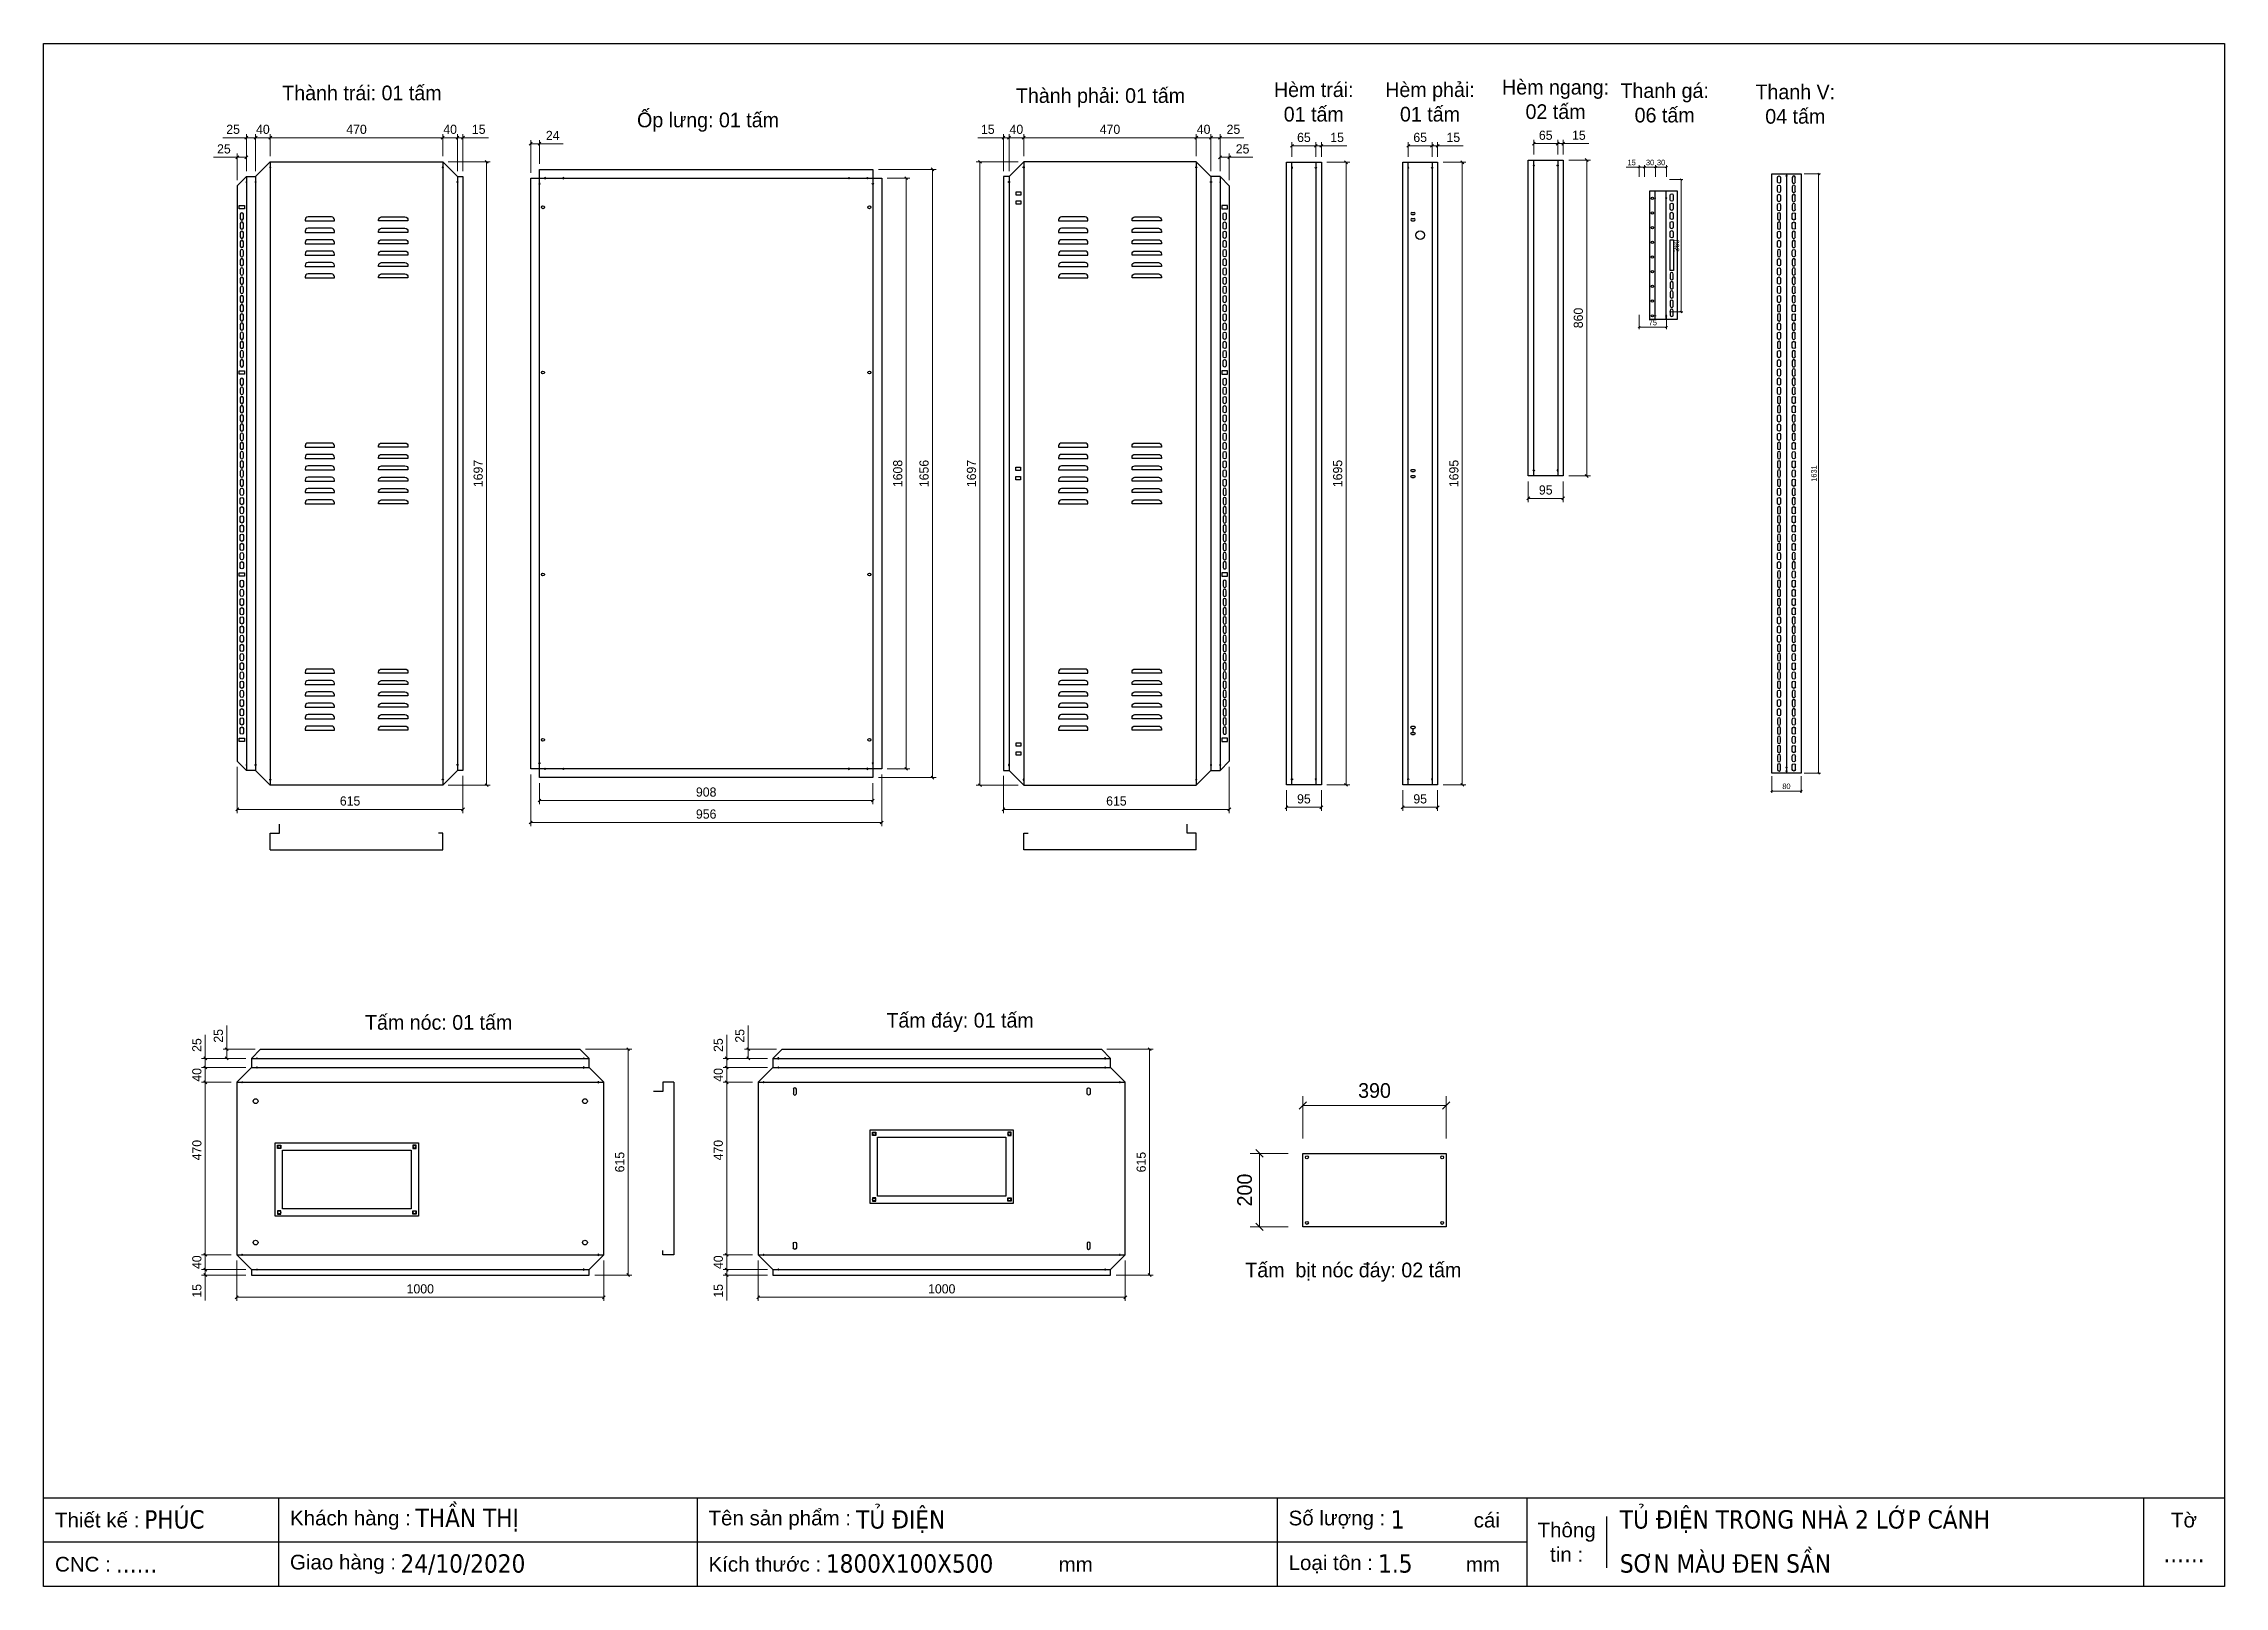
# Model space of a CAD drawing. Header units: millimetres. Extents: x 0 to 5940, y 0 to 4200.
import ezdxf
from ezdxf.enums import TextEntityAlignment as Align

# ---------------------------------------------------------------- set-up
doc = ezdxf.new("R2010")
doc.units = ezdxf.units.MM
doc.layers.add('CNC', color=7, linetype='Continuous')
doc.layers.add('DIM', color=253, linetype='Continuous')
doc.styles.add('Arial', font='arial.ttf')
doc.styles.add('Tahoma (Input Text)', font='tahoma.ttf')
doc.dimstyles.new('Dim-15', dxfattribs={"dimtxt": 15, "dimasz": 5, "dimexe": 5, "dimexo": 8, "dimgap": 5, "dimtad": 1, "dimdec": 0, "dimtxsty": 'Standard', "dimblk": 'OBLIQUE', "dimcen": 10, "dimclrd": 5, "dimclre": 5, "dimclrt": 3, "dimazin": 3, "dimtfac": 1, "dimtdec": 0, "dimtmove": 0, "dimatfit": 3, "dimldrblk": 'OBLIQUE', "dimlwd": 9, "dimlwe": 9})
doc.dimstyles.new('Dim-25', dxfattribs={"dimtxt": 25, "dimasz": 8, "dimexe": 10, "dimexo": 15, "dimgap": 10, "dimtad": 1, "dimdec": 0, "dimtxsty": 'Standard', "dimblk": 'OBLIQUE', "dimcen": 10, "dimclrd": 5, "dimclre": 5, "dimclrt": 3, "dimazin": 3, "dimtfac": 1, "dimtdec": 0, "dimtmove": 0, "dimatfit": 3, "dimldrblk": 'OBLIQUE', "dimlwd": 9, "dimlwe": 9})
doc.dimstyles.new('Dim-40', dxfattribs={"dimtxt": 40, "dimasz": 20, "dimexe": 25, "dimexo": 40, "dimgap": 20, "dimtad": 1, "dimdec": 0, "dimtxsty": 'Standard', "dimblk": 'OBLIQUE', "dimcen": 15, "dimclrd": 5, "dimclre": 5, "dimclrt": 3, "dimazin": 3, "dimtfac": 1, "dimtdec": 0, "dimtmove": 0, "dimatfit": 3, "dimldrblk": 'ARCHTICK', "dimlwd": 9, "dimlwe": 9})

msp = doc.modelspace()

# ---------------------------------------------------------------- texts
at = {"color": 7, "char_height": 40, "attachment_point": 5}
for s, insert, width in [('Hèm ngang:\\P02 tấm', (4118.2, 4047.9), 915), ('Thành trái: 01 tấm', (867, 4065.5), 915), ('Thành phải: 01 tấm', (2878.8, 4052.5), 915), ('Hèm trái:\\P01 tấm', (3459.6, 4041), 915), ('Hèm phải:\\P01 tấm', (3776.2, 4041), 915), ('Thanh gá:\\P06 tấm', (4415.4, 4038.5), 915), ('Thanh V:\\P04 tấm', (4771.2, 4035.1), 915), ('Ốp lưng: 01 tấm', (1809.7, 3986.2), 1015), ('Tấm nóc: 01 tấm', (1076, 1535.1), 915), ('Tấm đáy: 01 tấm', (2496.3, 1535.1), 915), ('Tấm  bịt nóc đáy: 02 tấm', (3567.4, 855.3), 915)]:
    msp.add_mtext(s, dxfattribs=dict(at, insert=insert, width=width))

# ---------------------------------------------------------------- blocks, each defined once
blk = doc.blocks.new('khungtenAsean2')
at = {"color": 7}
for p, q in [((2970, -1980), (0, -1980)), ((320, -1980), (320, -2100)), ((890, -1980), (890, -2100)), ((1680, -1980), (1680, -2100)), ((2020, -1980), (2020, -2100)), ((2860, -1980), (2860, -2100)), ((2128.3, -2005), (2128.3, -2075)), ((2020, -2040), (0, -2040))]:
    blk.add_line(p, q, dxfattribs=at)
blk.add_lwpolyline([(0, 0), (2970, 0), (2970, -2100), (0, -2100)], close=True, dxfattribs=at)
at = {"color": 2, "char_height": 20, "style": 'Arial'}
for s, insert, width, attachment_point in [('  Thiết kế :', (0, -2010), 917.634, 4), ('  Khách hàng :', (320, -2010), 917.634, 4), ('  Tên sản phẩm :', (890, -2010), 917.634, 4), ('  Số lượng :', (1680, -2010), 917.634, 4), ('cái', (1947.6, -2010), 917.634, 4), ('Thông\\Ptin :', (2074.2, -2040), 108.311, 5), ('Tờ', (2915, -2010), 110, 5), ('  CNC :', (0, -2070), 917.634, 4), ('  Giao hàng :', (320, -2070), 917.634, 4), ('  Kích thước :', (890, -2070), 917.634, 4), ('mm', (1382.3, -2070), 917.634, 4), ('  Loại tôn :', (1680, -2070), 917.634, 4), ('mm', (1936.9, -2070), 917.634, 4)]:
    blk.add_mtext(s, dxfattribs=dict(at, insert=insert, width=width, attachment_point=attachment_point))
at = {"color": 1, "style": 'Tahoma (Input Text)', "flags": 8}
for tag, p in [('#01', (137.1, -2021.3)), ('#03', (506.6, -2019.3)), ('#05', (1106.6, -2021.3)), ('#07', (1834.7, -2021.3)), ('#09', (2146.7, -2021.3)), ('#02', (98.5, -2081.3)), ('#04', (486.1, -2081.3)), ('#06', (1065.3, -2081.3)), ('#08', (1817.4, -2081.3)), ('#10', (2146.7, -2081.3))]:
    blk.add_attdef(tag, p, '', height=25, dxfattribs=at)
blk.add_attdef('#11', text='', height=25, dxfattribs=at).set_placement((2915, -2067.3), align=Align.CENTER)
blk = doc.blocks.new('*D1')
at = {"color": 0, "linetype": 'ByBlock', "lineweight": -2}
for p, q in [((1210.6, 3874.2), (1202.6, 3882.2)), ((1202.6, 2185.2), (1210.6, 2177.2))]:
    blk.add_line(p, q, dxfattribs=at)
at = {"layer": 'Defpoints', "color": 0, "transparency": 16777216}
for p in [(1087.3, 3878.2), (1087.3, 2181.2), (1206.6, 2181.2)]:
    blk.add_point(p, dxfattribs=at)
at = {"layer": 'DIM', "color": 5, "lineweight": 9, "transparency": 16777216}
for p, q in [((1102.3, 3878.2), (1216.6, 3878.2)), ((1206.6, 3878.2), (1206.6, 2181.2)), ((1102.3, 2181.2), (1216.6, 2181.2))]:
    blk.add_line(p, q, dxfattribs=at)
at = {"layer": 'DIM', "color": 3, "transparency": 16777216, "insert": (1183.8, 3029.7), "char_height": 25, "attachment_point": 5, "rotation": 90}
blk.add_mtext('1697', dxfattribs=at)
blk = doc.blocks.new('_Oblique')
at = {"color": 0, "linetype": 'ByBlock', "lineweight": -2}
blk.add_line((-0.5, -0.5), (0.5, 0.5), dxfattribs=at)
blk = doc.blocks.new('*D2')
at = {"color": 0, "linetype": 'ByBlock', "lineweight": -2}
for p, q in [((621.3, 3947.9), (613.3, 3939.9)), ((1083.3, 3939.9), (1091.3, 3947.9))]:
    blk.add_line(p, q, dxfattribs=at)
at = {"layer": 'Defpoints', "color": 0, "transparency": 16777216}
for p in [(1087.3, 3943.9), (617.3, 3878.2), (1087.3, 3878.2)]:
    blk.add_point(p, dxfattribs=at)
at = {"layer": 'DIM', "color": 5, "lineweight": 9, "transparency": 16777216}
for p, q in [((617.3, 3893.2), (617.3, 3953.9)), ((617.3, 3943.9), (1087.3, 3943.9)), ((1087.3, 3893.2), (1087.3, 3953.9))]:
    blk.add_line(p, q, dxfattribs=at)
at = {"layer": 'DIM', "color": 3, "transparency": 16777216, "insert": (852.3, 3966.6), "char_height": 25, "attachment_point": 5}
blk.add_mtext('470', dxfattribs=at)
blk = doc.blocks.new('*D3')
at = {"color": 0, "linetype": 'ByBlock', "lineweight": -2}
for p, q in [((1091.3, 3947.9), (1083.3, 3939.9)), ((1123.3, 3939.9), (1131.3, 3947.9))]:
    blk.add_line(p, q, dxfattribs=at)
at = {"layer": 'Defpoints', "color": 0, "transparency": 16777216}
for p in [(1127.3, 3943.9), (1087.3, 3878.2), (1127.3, 3838.2)]:
    blk.add_point(p, dxfattribs=at)
at = {"layer": 'DIM', "color": 5, "lineweight": 9, "transparency": 16777216}
for p, q in [((1087.3, 3893.2), (1087.3, 3953.9)), ((1087.3, 3943.9), (1127.3, 3943.9)), ((1127.3, 3853.2), (1127.3, 3953.9))]:
    blk.add_line(p, q, dxfattribs=at)
at = {"layer": 'DIM', "color": 3, "transparency": 16777216, "insert": (1107.3, 3966.6), "char_height": 25, "attachment_point": 5}
blk.add_mtext('40', dxfattribs=at)
blk = doc.blocks.new('*D4')
at = {"color": 0, "linetype": 'ByBlock', "lineweight": -2}
for p, q in [((1123.3, 3939.9), (1131.3, 3947.9)), ((1146.3, 3947.9), (1138.3, 3939.9))]:
    blk.add_line(p, q, dxfattribs=at)
at = {"layer": 'Defpoints', "color": 0, "transparency": 16777216}
for p in [(1142.3, 3943.9), (1127.3, 3838.2), (1142.3, 3838.2)]:
    blk.add_point(p, dxfattribs=at)
at = {"layer": 'DIM', "color": 5, "lineweight": 9, "transparency": 16777216}
for p, q in [((1127.3, 3943.9), (1119.3, 3943.9)), ((1127.3, 3853.2), (1127.3, 3953.9)), ((1127.3, 3943.9), (1142.3, 3943.9)), ((1142.3, 3853.2), (1142.3, 3953.9)), ((1142.3, 3943.9), (1212, 3943.9))]:
    blk.add_line(p, q, dxfattribs=at)
at = {"layer": 'DIM', "color": 3, "transparency": 16777216, "insert": (1185.1, 3966.6), "char_height": 25, "attachment_point": 5}
blk.add_mtext('15', dxfattribs=at)
blk = doc.blocks.new('*D5')
at = {"color": 0, "linetype": 'ByBlock', "lineweight": -2}
for p, q in [((531.3, 2119.3), (523.3, 2111.3)), ((1138.3, 2111.3), (1146.3, 2119.3))]:
    blk.add_line(p, q, dxfattribs=at)
at = {"layer": 'Defpoints', "color": 0, "transparency": 16777216}
for p in [(527.3, 2246.2), (1142.3, 2221.2), (1142.3, 2115.3)]:
    blk.add_point(p, dxfattribs=at)
at = {"layer": 'DIM', "color": 5, "lineweight": 9, "transparency": 16777216}
for p, q in [((527.3, 2231.2), (527.3, 2105.3)), ((1142.3, 2206.2), (1142.3, 2105.3)), ((527.3, 2115.3), (1142.3, 2115.3))]:
    blk.add_line(p, q, dxfattribs=at)
at = {"layer": 'DIM', "color": 3, "transparency": 16777216, "insert": (834.8, 2138), "char_height": 25, "attachment_point": 5}
blk.add_mtext('615', dxfattribs=at)
blk = doc.blocks.new('*D6')
at = {"color": 0, "linetype": 'ByBlock', "lineweight": -2}
for p, q in [((581.3, 3947.9), (573.3, 3939.9)), ((613.3, 3939.9), (621.3, 3947.9))]:
    blk.add_line(p, q, dxfattribs=at)
at = {"layer": 'Defpoints', "color": 0, "transparency": 16777216}
for p in [(577.3, 3943.9), (617.3, 3878.2), (577.3, 3838.2)]:
    blk.add_point(p, dxfattribs=at)
at = {"layer": 'DIM', "color": 5, "lineweight": 9, "transparency": 16777216}
for p, q in [((577.3, 3853.2), (577.3, 3953.9)), ((617.3, 3943.9), (577.3, 3943.9)), ((617.3, 3893.2), (617.3, 3953.9))]:
    blk.add_line(p, q, dxfattribs=at)
at = {"layer": 'DIM', "color": 3, "transparency": 16777216, "insert": (597.3, 3966.6), "char_height": 25, "attachment_point": 5}
blk.add_mtext('40', dxfattribs=at)
blk = doc.blocks.new('f3daunguoc')
at = {"layer": 'CNC', "color": 2, "lineweight": -3}
blk.add_circle((0, 0), 1.5, dxfattribs=at)
blk = doc.blocks.new('f2dauxuoi')
at = {"layer": 'CNC', "color": 2, "lineweight": -3}
blk.add_circle((0, 0), 1, dxfattribs=at)
blk = doc.blocks.new('*D7')
at = {"color": 0, "linetype": 'ByBlock', "lineweight": -2}
for p, q in [((556.3, 3947.9), (548.3, 3939.9)), ((573.3, 3939.9), (581.3, 3947.9))]:
    blk.add_line(p, q, dxfattribs=at)
at = {"layer": 'Defpoints', "color": 0, "transparency": 16777216}
for p in [(552.3, 3943.9), (552.3, 3838.2), (577.3, 3838.2)]:
    blk.add_point(p, dxfattribs=at)
at = {"layer": 'DIM', "color": 5, "lineweight": 9, "transparency": 16777216}
for p, q in [((552.3, 3943.9), (487.9, 3943.9)), ((552.3, 3853.2), (552.3, 3953.9)), ((577.3, 3943.9), (552.3, 3943.9)), ((577.3, 3853.2), (577.3, 3953.9))]:
    blk.add_line(p, q, dxfattribs=at)
at = {"layer": 'DIM', "color": 3, "transparency": 16777216, "insert": (516.1, 3966.6), "char_height": 25, "attachment_point": 5}
blk.add_mtext('25', dxfattribs=at)
blk = doc.blocks.new('*D8')
at = {"color": 0, "linetype": 'ByBlock', "lineweight": -2}
for p, q in [((531.3, 3894.5), (523.3, 3886.5)), ((548.3, 3886.5), (556.3, 3894.5))]:
    blk.add_line(p, q, dxfattribs=at)
at = {"layer": 'Defpoints', "color": 0, "transparency": 16777216}
for p in [(527.3, 3890.5), (527.3, 3813.2), (552.3, 3838.2)]:
    blk.add_point(p, dxfattribs=at)
at = {"layer": 'DIM', "color": 5, "lineweight": 9, "transparency": 16777216}
for p, q in [((527.3, 3890.5), (462.9, 3890.5)), ((527.3, 3828.2), (527.3, 3900.5)), ((552.3, 3890.5), (527.3, 3890.5)), ((552.3, 3853.2), (552.3, 3900.5))]:
    blk.add_line(p, q, dxfattribs=at)
at = {"layer": 'DIM', "color": 3, "transparency": 16777216, "insert": (491.1, 3913.3), "char_height": 25, "attachment_point": 5}
blk.add_mtext('25', dxfattribs=at)
blk = doc.blocks.new('ovan8.5x20')
at = {"layer": 'CNC', "color": 2, "lineweight": -3}
for p, q in [((5.7, 4.2), (-5.8, 4.2)), ((-5.8, -4.2), (5.7, -4.2))]:
    blk.add_line(p, q, dxfattribs=at)
for centre, start, end in [((-5.8, 0), 90, 270), ((5.7, 0), 270, 90)]:
    blk.add_arc(centre, 4.25, start, end, dxfattribs=at)
blk = doc.blocks.new('*D9')
at = {"color": 0, "linetype": 'ByBlock', "lineweight": -2}
for p, q in [((2554.3, 3874.2), (2546.3, 3882.2)), ((2546.3, 2185.2), (2554.3, 2177.2))]:
    blk.add_line(p, q, dxfattribs=at)
at = {"layer": 'Defpoints', "color": 0, "transparency": 16777216}
for p in [(2669.6, 3878.2), (2550.3, 2181.2), (2669.6, 2181.2)]:
    blk.add_point(p, dxfattribs=at)
at = {"layer": 'DIM', "color": 5, "lineweight": 9, "transparency": 16777216}
for p, q in [((2654.6, 3878.2), (2540.3, 3878.2)), ((2550.3, 3878.2), (2550.3, 2181.2)), ((2654.6, 2181.2), (2540.3, 2181.2))]:
    blk.add_line(p, q, dxfattribs=at)
at = {"layer": 'DIM', "color": 3, "transparency": 16777216, "insert": (2527.5, 3029.7), "char_height": 25, "attachment_point": 5, "rotation": 90}
blk.add_mtext('1697', dxfattribs=at)
blk = doc.blocks.new('*D10')
at = {"color": 0, "linetype": 'ByBlock', "lineweight": -2}
for p, q in [((2673.6, 3947.9), (2665.6, 3939.9)), ((3135.6, 3939.9), (3143.6, 3947.9))]:
    blk.add_line(p, q, dxfattribs=at)
at = {"layer": 'Defpoints', "color": 0, "transparency": 16777216}
for p in [(2669.6, 3943.9), (2669.6, 3878.2), (3139.6, 3878.2)]:
    blk.add_point(p, dxfattribs=at)
at = {"layer": 'DIM', "color": 5, "lineweight": 9, "transparency": 16777216}
for p, q in [((2669.6, 3893.2), (2669.6, 3953.9)), ((3139.6, 3943.9), (2669.6, 3943.9)), ((3139.6, 3893.2), (3139.6, 3953.9))]:
    blk.add_line(p, q, dxfattribs=at)
at = {"layer": 'DIM', "color": 3, "transparency": 16777216, "insert": (2904.6, 3966.6), "char_height": 25, "attachment_point": 5}
blk.add_mtext('470', dxfattribs=at)
blk = doc.blocks.new('*D11')
at = {"color": 0, "linetype": 'ByBlock', "lineweight": -2}
for p, q in [((2633.6, 3947.9), (2625.6, 3939.9)), ((2665.6, 3939.9), (2673.6, 3947.9))]:
    blk.add_line(p, q, dxfattribs=at)
at = {"layer": 'Defpoints', "color": 0, "transparency": 16777216}
for p in [(2629.6, 3943.9), (2669.6, 3878.2), (2629.6, 3838.2)]:
    blk.add_point(p, dxfattribs=at)
at = {"layer": 'DIM', "color": 5, "lineweight": 9, "transparency": 16777216}
for p, q in [((2629.6, 3853.2), (2629.6, 3953.9)), ((2669.6, 3943.9), (2629.6, 3943.9)), ((2669.6, 3893.2), (2669.6, 3953.9))]:
    blk.add_line(p, q, dxfattribs=at)
at = {"layer": 'DIM', "color": 3, "transparency": 16777216, "insert": (2649.6, 3966.6), "char_height": 25, "attachment_point": 5}
blk.add_mtext('40', dxfattribs=at)
blk = doc.blocks.new('*D12')
at = {"color": 0, "linetype": 'ByBlock', "lineweight": -2}
for p, q in [((2610.6, 3939.9), (2618.6, 3947.9)), ((2633.6, 3947.9), (2625.6, 3939.9))]:
    blk.add_line(p, q, dxfattribs=at)
at = {"layer": 'Defpoints', "color": 0, "transparency": 16777216}
for p in [(2614.6, 3943.9), (2614.6, 3838.2), (2629.6, 3838.2)]:
    blk.add_point(p, dxfattribs=at)
at = {"layer": 'DIM', "color": 5, "lineweight": 9, "transparency": 16777216}
for p, q in [((2614.6, 3943.9), (2544.9, 3943.9)), ((2614.6, 3853.2), (2614.6, 3953.9)), ((2629.6, 3943.9), (2614.6, 3943.9)), ((2629.6, 3853.2), (2629.6, 3953.9)), ((2629.6, 3943.9), (2637.6, 3943.9))]:
    blk.add_line(p, q, dxfattribs=at)
at = {"layer": 'DIM', "color": 3, "transparency": 16777216, "insert": (2571.8, 3966.6), "char_height": 25, "attachment_point": 5}
blk.add_mtext('15', dxfattribs=at)
blk = doc.blocks.new('*D13')
at = {"color": 0, "linetype": 'ByBlock', "lineweight": -2}
for p, q in [((2618.6, 2119.3), (2610.6, 2111.3)), ((3225.6, 2111.3), (3233.6, 2119.3))]:
    blk.add_line(p, q, dxfattribs=at)
at = {"layer": 'Defpoints', "color": 0, "transparency": 16777216}
for p in [(2614.6, 2221.2), (3229.6, 2246.2), (2614.6, 2115.3)]:
    blk.add_point(p, dxfattribs=at)
at = {"layer": 'DIM', "color": 5, "lineweight": 9, "transparency": 16777216}
for p, q in [((2614.6, 2206.2), (2614.6, 2105.3)), ((3229.6, 2231.2), (3229.6, 2105.3)), ((3229.6, 2115.3), (2614.6, 2115.3))]:
    blk.add_line(p, q, dxfattribs=at)
at = {"layer": 'DIM', "color": 3, "transparency": 16777216, "insert": (2922.1, 2138), "char_height": 25, "attachment_point": 5}
blk.add_mtext('615', dxfattribs=at)
blk = doc.blocks.new('*D14')
at = {"color": 0, "linetype": 'ByBlock', "lineweight": -2}
for p, q in [((3143.6, 3947.9), (3135.6, 3939.9)), ((3175.6, 3939.9), (3183.6, 3947.9))]:
    blk.add_line(p, q, dxfattribs=at)
at = {"layer": 'Defpoints', "color": 0, "transparency": 16777216}
for p in [(3179.6, 3943.9), (3139.6, 3878.2), (3179.6, 3838.2)]:
    blk.add_point(p, dxfattribs=at)
at = {"layer": 'DIM', "color": 5, "lineweight": 9, "transparency": 16777216}
for p, q in [((3139.6, 3893.2), (3139.6, 3953.9)), ((3139.6, 3943.9), (3179.6, 3943.9)), ((3179.6, 3853.2), (3179.6, 3953.9))]:
    blk.add_line(p, q, dxfattribs=at)
at = {"layer": 'DIM', "color": 3, "transparency": 16777216, "insert": (3159.6, 3966.6), "char_height": 25, "attachment_point": 5}
blk.add_mtext('40', dxfattribs=at)
blk = doc.blocks.new('*D15')
at = {"color": 0, "linetype": 'ByBlock', "lineweight": -2}
for p, q in [((3183.6, 3947.9), (3175.6, 3939.9)), ((3200.6, 3939.9), (3208.6, 3947.9))]:
    blk.add_line(p, q, dxfattribs=at)
at = {"layer": 'Defpoints', "color": 0, "transparency": 16777216}
for p in [(3204.6, 3943.9), (3179.6, 3838.2), (3204.6, 3838.2)]:
    blk.add_point(p, dxfattribs=at)
at = {"layer": 'DIM', "color": 5, "lineweight": 9, "transparency": 16777216}
for p, q in [((3179.6, 3853.2), (3179.6, 3953.9)), ((3179.6, 3943.9), (3204.6, 3943.9)), ((3204.6, 3853.2), (3204.6, 3953.9)), ((3204.6, 3943.9), (3269, 3943.9))]:
    blk.add_line(p, q, dxfattribs=at)
at = {"layer": 'DIM', "color": 3, "transparency": 16777216, "insert": (3240.8, 3966.6), "char_height": 25, "attachment_point": 5}
blk.add_mtext('25', dxfattribs=at)
blk = doc.blocks.new('*D16')
at = {"color": 0, "linetype": 'ByBlock', "lineweight": -2}
for p, q in [((3208.6, 3894.5), (3200.6, 3886.5)), ((3225.6, 3886.5), (3233.6, 3894.5))]:
    blk.add_line(p, q, dxfattribs=at)
at = {"layer": 'Defpoints', "color": 0, "transparency": 16777216}
for p in [(3229.6, 3890.5), (3204.6, 3838.2), (3229.6, 3813.2)]:
    blk.add_point(p, dxfattribs=at)
at = {"layer": 'DIM', "color": 5, "lineweight": 9, "transparency": 16777216}
for p, q in [((3204.6, 3853.2), (3204.6, 3900.5)), ((3204.6, 3890.5), (3229.6, 3890.5)), ((3229.6, 3828.2), (3229.6, 3900.5)), ((3229.6, 3890.5), (3294, 3890.5))]:
    blk.add_line(p, q, dxfattribs=at)
at = {"layer": 'DIM', "color": 3, "transparency": 16777216, "insert": (3265.8, 3913.3), "char_height": 25, "attachment_point": 5}
blk.add_mtext('25', dxfattribs=at)
blk = doc.blocks.new('*D17')
at = {"color": 0, "linetype": 'ByBlock', "lineweight": -2}
for p, q in [((2353.4, 3829.7), (2345.4, 3837.7)), ((2345.4, 2229.7), (2353.4, 2221.7))]:
    blk.add_line(p, q, dxfattribs=at)
at = {"layer": 'Defpoints', "color": 0, "transparency": 16777216}
for p in [(2282.7, 3833.7), (2282.7, 2225.7), (2349.4, 2225.7)]:
    blk.add_point(p, dxfattribs=at)
at = {"layer": 'DIM', "color": 5, "lineweight": 9, "transparency": 16777216}
for p, q in [((2297.7, 3833.7), (2359.4, 3833.7)), ((2349.4, 3833.7), (2349.4, 2225.7)), ((2297.7, 2225.7), (2359.4, 2225.7))]:
    blk.add_line(p, q, dxfattribs=at)
at = {"layer": 'DIM', "color": 3, "transparency": 16777216, "insert": (2326.6, 3029.7), "char_height": 25, "attachment_point": 5, "rotation": 90}
blk.add_mtext('1608', dxfattribs=at)
blk = doc.blocks.new('*D18')
at = {"color": 0, "linetype": 'ByBlock', "lineweight": -2}
for p, q in [((2425.1, 3853.7), (2417.1, 3861.7)), ((2417.1, 2205.7), (2425.1, 2197.7))]:
    blk.add_line(p, q, dxfattribs=at)
at = {"layer": 'Defpoints', "color": 0, "transparency": 16777216}
for p in [(2258.7, 3857.7), (2258.7, 2201.7), (2421.1, 2201.7)]:
    blk.add_point(p, dxfattribs=at)
at = {"layer": 'DIM', "color": 5, "lineweight": 9, "transparency": 16777216}
for p, q in [((2273.7, 3857.7), (2431.1, 3857.7)), ((2421.1, 3857.7), (2421.1, 2201.7)), ((2273.7, 2201.7), (2431.1, 2201.7))]:
    blk.add_line(p, q, dxfattribs=at)
at = {"layer": 'DIM', "color": 3, "transparency": 16777216, "insert": (2398.3, 3029.7), "char_height": 25, "attachment_point": 5, "rotation": 90}
blk.add_mtext('1656', dxfattribs=at)
blk = doc.blocks.new('*D19')
at = {"color": 0, "linetype": 'ByBlock', "lineweight": -2}
for p, q in [((1354.7, 2143.5), (1346.7, 2135.5)), ((2254.7, 2135.5), (2262.7, 2143.5))]:
    blk.add_line(p, q, dxfattribs=at)
at = {"layer": 'Defpoints', "color": 0, "transparency": 16777216}
for p in [(1350.7, 2201.7), (2258.7, 2201.7), (2258.7, 2139.5)]:
    blk.add_point(p, dxfattribs=at)
at = {"layer": 'DIM', "color": 5, "lineweight": 9, "transparency": 16777216}
for p, q in [((1350.7, 2186.7), (1350.7, 2129.5)), ((1350.7, 2139.5), (2258.7, 2139.5)), ((2258.7, 2186.7), (2258.7, 2129.5))]:
    blk.add_line(p, q, dxfattribs=at)
at = {"layer": 'DIM', "color": 3, "transparency": 16777216, "insert": (1804.7, 2162.3), "char_height": 25, "attachment_point": 5}
blk.add_mtext('908', dxfattribs=at)
blk = doc.blocks.new('*D20')
at = {"color": 0, "linetype": 'ByBlock', "lineweight": -2}
for p, q in [((1330.7, 2083.6), (1322.7, 2075.6)), ((2278.7, 2075.6), (2286.7, 2083.6))]:
    blk.add_line(p, q, dxfattribs=at)
at = {"layer": 'Defpoints', "color": 0, "transparency": 16777216}
for p in [(1326.7, 2225.7), (2282.7, 2225.7), (2282.7, 2079.6)]:
    blk.add_point(p, dxfattribs=at)
at = {"layer": 'DIM', "color": 5, "lineweight": 9, "transparency": 16777216}
for p, q in [((1326.7, 2210.7), (1326.7, 2069.6)), ((2282.7, 2210.7), (2282.7, 2069.6)), ((1326.7, 2079.6), (2282.7, 2079.6))]:
    blk.add_line(p, q, dxfattribs=at)
at = {"layer": 'DIM', "color": 3, "transparency": 16777216, "insert": (1804.7, 2102.4), "char_height": 25, "attachment_point": 5}
blk.add_mtext('956', dxfattribs=at)
blk = doc.blocks.new('*D21')
at = {"color": 0, "linetype": 'ByBlock', "lineweight": -2}
for p, q in [((1330.7, 3931.5), (1322.7, 3923.5)), ((1346.7, 3923.5), (1354.7, 3931.5))]:
    blk.add_line(p, q, dxfattribs=at)
at = {"layer": 'Defpoints', "color": 0, "transparency": 16777216}
for p in [(1350.7, 3927.5), (1326.7, 3833.7), (1350.7, 3857.7)]:
    blk.add_point(p, dxfattribs=at)
at = {"layer": 'DIM', "color": 5, "lineweight": 9, "transparency": 16777216}
for p, q in [((1326.7, 3848.7), (1326.7, 3937.5)), ((1326.7, 3927.5), (1350.7, 3927.5)), ((1350.7, 3872.7), (1350.7, 3937.5)), ((1350.7, 3927.5), (1414.8, 3927.5))]:
    blk.add_line(p, q, dxfattribs=at)
at = {"layer": 'DIM', "color": 3, "transparency": 16777216, "insert": (1386.7, 3950), "char_height": 25, "attachment_point": 5}
blk.add_mtext('24', dxfattribs=at)
blk = doc.blocks.new('*D22')
at = {"color": 0, "linetype": 'ByBlock', "lineweight": -2}
for p, q in [((530, 791), (522, 783)), ((1522, 783), (1530, 791))]:
    blk.add_line(p, q, dxfattribs=at)
at = {"layer": 'Defpoints', "color": 0, "transparency": 16777216}
for p in [(526, 902.5), (1526, 902.5), (1526, 787)]:
    blk.add_point(p, dxfattribs=at)
at = {"layer": 'DIM', "color": 5, "lineweight": 9, "transparency": 16777216}
for p, q in [((526, 887.5), (526, 777)), ((1526, 887.5), (1526, 777)), ((526, 787), (1526, 787))]:
    blk.add_line(p, q, dxfattribs=at)
at = {"layer": 'DIM', "color": 3, "transparency": 16777216, "insert": (1026, 809.8), "char_height": 25, "attachment_point": 5}
blk.add_mtext('1000', dxfattribs=at)
blk = doc.blocks.new('*D23')
at = {"color": 0, "linetype": 'ByBlock', "lineweight": -2}
for p, q in [((444.3, 1368.5), (436.3, 1376.5)), ((436.3, 906.5), (444.3, 898.5))]:
    blk.add_line(p, q, dxfattribs=at)
at = {"layer": 'Defpoints', "color": 0, "transparency": 16777216}
for p in [(526, 1372.5), (440.3, 902.5), (526, 902.5)]:
    blk.add_point(p, dxfattribs=at)
at = {"layer": 'DIM', "color": 5, "lineweight": 9, "transparency": 16777216}
for p, q in [((511, 1372.5), (430.3, 1372.5)), ((440.3, 1372.5), (440.3, 902.5)), ((511, 902.5), (430.3, 902.5))]:
    blk.add_line(p, q, dxfattribs=at)
at = {"layer": 'DIM', "color": 3, "transparency": 16777216, "insert": (417.5, 1187.5), "char_height": 25, "attachment_point": 5, "rotation": 90}
blk.add_mtext('470', dxfattribs=at)
blk = doc.blocks.new('*D24')
at = {"color": 0, "linetype": 'ByBlock', "lineweight": -2}
for p, q in [((444.3, 898.5), (436.3, 906.5)), ((436.3, 866.5), (444.3, 858.5))]:
    blk.add_line(p, q, dxfattribs=at)
at = {"layer": 'Defpoints', "color": 0, "transparency": 16777216}
for p in [(526, 902.5), (440.3, 862.5), (566, 862.5)]:
    blk.add_point(p, dxfattribs=at)
at = {"layer": 'DIM', "color": 5, "lineweight": 9, "transparency": 16777216}
for p, q in [((511, 902.5), (430.3, 902.5)), ((440.3, 902.5), (440.3, 862.5)), ((551, 862.5), (430.3, 862.5))]:
    blk.add_line(p, q, dxfattribs=at)
at = {"layer": 'DIM', "color": 3, "transparency": 16777216, "insert": (417.5, 882.5), "char_height": 25, "attachment_point": 5, "rotation": 90}
blk.add_mtext('40', dxfattribs=at)
blk = doc.blocks.new('*D25')
at = {"color": 0, "linetype": 'ByBlock', "lineweight": -2}
for p, q in [((436.3, 866.5), (444.3, 858.5)), ((444.3, 843.5), (436.3, 851.5))]:
    blk.add_line(p, q, dxfattribs=at)
at = {"layer": 'Defpoints', "color": 0, "transparency": 16777216}
for p in [(440.3, 847.5), (566, 862.5), (566, 847.5)]:
    blk.add_point(p, dxfattribs=at)
at = {"layer": 'DIM', "color": 5, "lineweight": 9, "transparency": 16777216}
for p, q in [((551, 862.5), (430.3, 862.5)), ((551, 847.5), (430.3, 847.5)), ((440.3, 862.5), (440.3, 870.5)), ((440.3, 862.5), (440.3, 847.5)), ((440.3, 847.5), (440.3, 777.8))]:
    blk.add_line(p, q, dxfattribs=at)
at = {"layer": 'DIM', "color": 3, "transparency": 16777216, "insert": (417.5, 804.6), "char_height": 25, "attachment_point": 5, "rotation": 90}
blk.add_mtext('15', dxfattribs=at)
blk = doc.blocks.new('*D26')
at = {"color": 0, "linetype": 'ByBlock', "lineweight": -2}
for p, q in [((1596.2, 1458.5), (1588.2, 1466.5)), ((1588.2, 851.5), (1596.2, 843.5))]:
    blk.add_line(p, q, dxfattribs=at)
at = {"layer": 'Defpoints', "color": 0, "transparency": 16777216}
for p in [(1461, 1462.5), (1486, 847.5), (1592.2, 847.5)]:
    blk.add_point(p, dxfattribs=at)
at = {"layer": 'DIM', "color": 5, "lineweight": 9, "transparency": 16777216}
for p, q in [((1476, 1462.5), (1602.2, 1462.5)), ((1592.2, 1462.5), (1592.2, 847.5)), ((1501, 847.5), (1602.2, 847.5))]:
    blk.add_line(p, q, dxfattribs=at)
at = {"layer": 'DIM', "color": 3, "transparency": 16777216, "insert": (1569.4, 1155), "char_height": 25, "attachment_point": 5, "rotation": 90}
blk.add_mtext('615', dxfattribs=at)
blk = doc.blocks.new('*D27')
at = {"color": 0, "linetype": 'ByBlock', "lineweight": -2}
for p, q in [((444.3, 1408.5), (436.3, 1416.5)), ((436.3, 1376.5), (444.3, 1368.5))]:
    blk.add_line(p, q, dxfattribs=at)
at = {"layer": 'Defpoints', "color": 0, "transparency": 16777216}
for p in [(440.3, 1412.5), (526, 1372.5), (566, 1412.5)]:
    blk.add_point(p, dxfattribs=at)
at = {"layer": 'DIM', "color": 5, "lineweight": 9, "transparency": 16777216}
for p, q in [((551, 1412.5), (430.3, 1412.5)), ((511, 1372.5), (430.3, 1372.5)), ((440.3, 1372.5), (440.3, 1412.5))]:
    blk.add_line(p, q, dxfattribs=at)
at = {"layer": 'DIM', "color": 3, "transparency": 16777216, "insert": (417.5, 1392.5), "char_height": 25, "attachment_point": 5, "rotation": 90}
blk.add_mtext('40', dxfattribs=at)
blk = doc.blocks.new('*D28')
at = {"color": 0, "linetype": 'ByBlock', "lineweight": -2}
for p, q in [((444.3, 1433.5), (436.3, 1441.5)), ((436.3, 1416.5), (444.3, 1408.5))]:
    blk.add_line(p, q, dxfattribs=at)
at = {"layer": 'Defpoints', "color": 0, "transparency": 16777216}
for p in [(440.3, 1437.5), (566, 1437.5), (566, 1412.5)]:
    blk.add_point(p, dxfattribs=at)
at = {"layer": 'DIM', "color": 5, "lineweight": 9, "transparency": 16777216}
for p, q in [((440.3, 1437.5), (440.3, 1501.9)), ((551, 1437.5), (430.3, 1437.5)), ((440.3, 1412.5), (440.3, 1437.5)), ((551, 1412.5), (430.3, 1412.5))]:
    blk.add_line(p, q, dxfattribs=at)
at = {"layer": 'DIM', "color": 3, "transparency": 16777216, "insert": (417.5, 1473.7), "char_height": 25, "attachment_point": 5, "rotation": 90}
blk.add_mtext('25', dxfattribs=at)
blk = doc.blocks.new('*D29')
at = {"color": 0, "linetype": 'ByBlock', "lineweight": -2}
for p, q in [((502.9, 1458.5), (494.9, 1466.5)), ((494.9, 1441.5), (502.9, 1433.5))]:
    blk.add_line(p, q, dxfattribs=at)
at = {"layer": 'Defpoints', "color": 0, "transparency": 16777216}
for p in [(498.9, 1462.5), (566, 1437.5), (591, 1462.5)]:
    blk.add_point(p, dxfattribs=at)
at = {"layer": 'DIM', "color": 5, "lineweight": 9, "transparency": 16777216}
for p, q in [((498.9, 1462.5), (498.9, 1526.9)), ((576, 1462.5), (488.9, 1462.5)), ((551, 1437.5), (488.9, 1437.5)), ((498.9, 1437.5), (498.9, 1462.5))]:
    blk.add_line(p, q, dxfattribs=at)
at = {"layer": 'DIM', "color": 3, "transparency": 16777216, "insert": (476.1, 1498.7), "char_height": 25, "attachment_point": 5, "rotation": 90}
blk.add_mtext('25', dxfattribs=at)
blk = doc.blocks.new('*D30')
at = {"color": 0, "linetype": 'ByBlock', "lineweight": -2}
for p, q in [((1950.3, 791), (1942.3, 783)), ((2942.3, 783), (2950.3, 791))]:
    blk.add_line(p, q, dxfattribs=at)
at = {"layer": 'Defpoints', "color": 0, "transparency": 16777216}
for p in [(1946.3, 902.5), (2946.3, 902.5), (2946.3, 787)]:
    blk.add_point(p, dxfattribs=at)
at = {"layer": 'DIM', "color": 5, "lineweight": 9, "transparency": 16777216}
for p, q in [((1946.3, 887.5), (1946.3, 777)), ((2946.3, 887.5), (2946.3, 777)), ((1946.3, 787), (2946.3, 787))]:
    blk.add_line(p, q, dxfattribs=at)
at = {"layer": 'DIM', "color": 3, "transparency": 16777216, "insert": (2446.3, 809.8), "char_height": 25, "attachment_point": 5}
blk.add_mtext('1000', dxfattribs=at)
blk = doc.blocks.new('*D31')
at = {"color": 0, "linetype": 'ByBlock', "lineweight": -2}
for p, q in [((1864.6, 1368.5), (1856.6, 1376.5)), ((1856.6, 906.5), (1864.6, 898.5))]:
    blk.add_line(p, q, dxfattribs=at)
at = {"layer": 'Defpoints', "color": 0, "transparency": 16777216}
for p in [(1946.3, 1372.5), (1860.6, 902.5), (1946.3, 902.5)]:
    blk.add_point(p, dxfattribs=at)
at = {"layer": 'DIM', "color": 5, "lineweight": 9, "transparency": 16777216}
for p, q in [((1931.3, 1372.5), (1850.6, 1372.5)), ((1860.6, 1372.5), (1860.6, 902.5)), ((1931.3, 902.5), (1850.6, 902.5))]:
    blk.add_line(p, q, dxfattribs=at)
at = {"layer": 'DIM', "color": 3, "transparency": 16777216, "insert": (1837.8, 1187.5), "char_height": 25, "attachment_point": 5, "rotation": 90}
blk.add_mtext('470', dxfattribs=at)
blk = doc.blocks.new('*D32')
at = {"color": 0, "linetype": 'ByBlock', "lineweight": -2}
for p, q in [((1864.6, 898.5), (1856.6, 906.5)), ((1856.6, 866.5), (1864.6, 858.5))]:
    blk.add_line(p, q, dxfattribs=at)
at = {"layer": 'Defpoints', "color": 0, "transparency": 16777216}
for p in [(1946.3, 902.5), (1860.6, 862.5), (1986.3, 862.5)]:
    blk.add_point(p, dxfattribs=at)
at = {"layer": 'DIM', "color": 5, "lineweight": 9, "transparency": 16777216}
for p, q in [((1931.3, 902.5), (1850.6, 902.5)), ((1860.6, 902.5), (1860.6, 862.5)), ((1971.3, 862.5), (1850.6, 862.5))]:
    blk.add_line(p, q, dxfattribs=at)
at = {"layer": 'DIM', "color": 3, "transparency": 16777216, "insert": (1837.8, 882.5), "char_height": 25, "attachment_point": 5, "rotation": 90}
blk.add_mtext('40', dxfattribs=at)
blk = doc.blocks.new('*D33')
at = {"color": 0, "linetype": 'ByBlock', "lineweight": -2}
for p, q in [((1856.6, 866.5), (1864.6, 858.5)), ((1864.6, 843.5), (1856.6, 851.5))]:
    blk.add_line(p, q, dxfattribs=at)
at = {"layer": 'Defpoints', "color": 0, "transparency": 16777216}
for p in [(1860.6, 847.5), (1986.3, 862.5), (1986.3, 847.5)]:
    blk.add_point(p, dxfattribs=at)
at = {"layer": 'DIM', "color": 5, "lineweight": 9, "transparency": 16777216}
for p, q in [((1971.3, 862.5), (1850.6, 862.5)), ((1971.3, 847.5), (1850.6, 847.5)), ((1860.6, 862.5), (1860.6, 870.5)), ((1860.6, 862.5), (1860.6, 847.5)), ((1860.6, 847.5), (1860.6, 777.8))]:
    blk.add_line(p, q, dxfattribs=at)
at = {"layer": 'DIM', "color": 3, "transparency": 16777216, "insert": (1837.8, 804.6), "char_height": 25, "attachment_point": 5, "rotation": 90}
blk.add_mtext('15', dxfattribs=at)
blk = doc.blocks.new('*D34')
at = {"color": 0, "linetype": 'ByBlock', "lineweight": -2}
for p, q in [((3016.5, 1458.5), (3008.5, 1466.5)), ((3008.5, 851.5), (3016.5, 843.5))]:
    blk.add_line(p, q, dxfattribs=at)
at = {"layer": 'Defpoints', "color": 0, "transparency": 16777216}
for p in [(2881.3, 1462.5), (2906.3, 847.5), (3012.5, 847.5)]:
    blk.add_point(p, dxfattribs=at)
at = {"layer": 'DIM', "color": 5, "lineweight": 9, "transparency": 16777216}
for p, q in [((2896.3, 1462.5), (3022.5, 1462.5)), ((3012.5, 1462.5), (3012.5, 847.5)), ((2921.3, 847.5), (3022.5, 847.5))]:
    blk.add_line(p, q, dxfattribs=at)
at = {"layer": 'DIM', "color": 3, "transparency": 16777216, "insert": (2989.7, 1155), "char_height": 25, "attachment_point": 5, "rotation": 90}
blk.add_mtext('615', dxfattribs=at)
blk = doc.blocks.new('*D35')
at = {"color": 0, "linetype": 'ByBlock', "lineweight": -2}
for p, q in [((1864.6, 1408.5), (1856.6, 1416.5)), ((1856.6, 1376.5), (1864.6, 1368.5))]:
    blk.add_line(p, q, dxfattribs=at)
at = {"layer": 'Defpoints', "color": 0, "transparency": 16777216}
for p in [(1860.6, 1412.5), (1946.3, 1372.5), (1986.3, 1412.5)]:
    blk.add_point(p, dxfattribs=at)
at = {"layer": 'DIM', "color": 5, "lineweight": 9, "transparency": 16777216}
for p, q in [((1971.3, 1412.5), (1850.6, 1412.5)), ((1931.3, 1372.5), (1850.6, 1372.5)), ((1860.6, 1372.5), (1860.6, 1412.5))]:
    blk.add_line(p, q, dxfattribs=at)
at = {"layer": 'DIM', "color": 3, "transparency": 16777216, "insert": (1837.8, 1392.5), "char_height": 25, "attachment_point": 5, "rotation": 90}
blk.add_mtext('40', dxfattribs=at)
blk = doc.blocks.new('*D36')
at = {"color": 0, "linetype": 'ByBlock', "lineweight": -2}
for p, q in [((1864.6, 1433.5), (1856.6, 1441.5)), ((1856.6, 1416.5), (1864.6, 1408.5))]:
    blk.add_line(p, q, dxfattribs=at)
at = {"layer": 'Defpoints', "color": 0, "transparency": 16777216}
for p in [(1860.6, 1437.5), (1986.3, 1437.5), (1986.3, 1412.5)]:
    blk.add_point(p, dxfattribs=at)
at = {"layer": 'DIM', "color": 5, "lineweight": 9, "transparency": 16777216}
for p, q in [((1860.6, 1437.5), (1860.6, 1501.9)), ((1971.3, 1437.5), (1850.6, 1437.5)), ((1860.6, 1412.5), (1860.6, 1437.5)), ((1971.3, 1412.5), (1850.6, 1412.5))]:
    blk.add_line(p, q, dxfattribs=at)
at = {"layer": 'DIM', "color": 3, "transparency": 16777216, "insert": (1837.8, 1473.7), "char_height": 25, "attachment_point": 5, "rotation": 90}
blk.add_mtext('25', dxfattribs=at)
blk = doc.blocks.new('*D37')
at = {"color": 0, "linetype": 'ByBlock', "lineweight": -2}
for p, q in [((1923.2, 1458.5), (1915.2, 1466.5)), ((1915.2, 1441.5), (1923.2, 1433.5))]:
    blk.add_line(p, q, dxfattribs=at)
at = {"layer": 'Defpoints', "color": 0, "transparency": 16777216}
for p in [(1919.2, 1462.5), (1986.3, 1437.5), (2011.3, 1462.5)]:
    blk.add_point(p, dxfattribs=at)
at = {"layer": 'DIM', "color": 5, "lineweight": 9, "transparency": 16777216}
for p, q in [((1919.2, 1462.5), (1919.2, 1526.9)), ((1996.3, 1462.5), (1909.2, 1462.5)), ((1971.3, 1437.5), (1909.2, 1437.5)), ((1919.2, 1437.5), (1919.2, 1462.5))]:
    blk.add_line(p, q, dxfattribs=at)
at = {"layer": 'DIM', "color": 3, "transparency": 16777216, "insert": (1896.4, 1498.7), "char_height": 25, "attachment_point": 5, "rotation": 90}
blk.add_mtext('25', dxfattribs=at)
blk = doc.blocks.new('*D38')
at = {"color": 0, "linetype": 'ByBlock', "lineweight": -2}
for p, q in [((3551.5, 3873.2), (3543.5, 3881.2)), ((3543.5, 2186.2), (3551.5, 2178.2))]:
    blk.add_line(p, q, dxfattribs=at)
at = {"layer": 'Defpoints', "color": 0, "transparency": 16777216}
for p in [(3480.3, 3877.2), (3480.3, 2182.2), (3547.5, 2182.2)]:
    blk.add_point(p, dxfattribs=at)
at = {"layer": 'DIM', "color": 5, "lineweight": 9, "transparency": 16777216}
for p, q in [((3495.3, 3877.2), (3557.5, 3877.2)), ((3547.5, 3877.2), (3547.5, 2182.2)), ((3495.3, 2182.2), (3557.5, 2182.2))]:
    blk.add_line(p, q, dxfattribs=at)
at = {"layer": 'DIM', "color": 3, "transparency": 16777216, "insert": (3524.8, 3029.7), "char_height": 25, "attachment_point": 5, "rotation": 90}
blk.add_mtext('1695', dxfattribs=at)
blk = doc.blocks.new('*D39')
at = {"color": 0, "linetype": 'ByBlock', "lineweight": -2}
for p, q in [((3389.3, 2125), (3381.3, 2117)), ((3476.3, 2117), (3484.3, 2125))]:
    blk.add_line(p, q, dxfattribs=at)
at = {"layer": 'Defpoints', "color": 0, "transparency": 16777216}
for p in [(3385.3, 2182.2), (3480.3, 2182.2), (3480.3, 2121)]:
    blk.add_point(p, dxfattribs=at)
at = {"layer": 'DIM', "color": 5, "lineweight": 9, "transparency": 16777216}
for p, q in [((3385.3, 2167.2), (3385.3, 2111)), ((3480.3, 2167.2), (3480.3, 2111)), ((3385.3, 2121), (3480.3, 2121))]:
    blk.add_line(p, q, dxfattribs=at)
at = {"layer": 'DIM', "color": 3, "transparency": 16777216, "insert": (3432.8, 2143.8), "char_height": 25, "attachment_point": 5}
blk.add_mtext('95', dxfattribs=at)
blk = doc.blocks.new('*D40')
at = {"color": 0, "linetype": 'ByBlock', "lineweight": -2}
for p, q in [((3404.3, 3925.7), (3396.3, 3917.7)), ((3461.3, 3917.7), (3469.3, 3925.7))]:
    blk.add_line(p, q, dxfattribs=at)
at = {"layer": 'Defpoints', "color": 0, "transparency": 16777216}
for p in [(3465.3, 3921.7), (3400.3, 3877.2), (3465.3, 3877.2)]:
    blk.add_point(p, dxfattribs=at)
at = {"layer": 'DIM', "color": 5, "lineweight": 9, "transparency": 16777216}
for p, q in [((3400.3, 3892.2), (3400.3, 3931.7)), ((3400.3, 3921.7), (3465.3, 3921.7)), ((3465.3, 3892.2), (3465.3, 3931.7))]:
    blk.add_line(p, q, dxfattribs=at)
at = {"layer": 'DIM', "color": 3, "transparency": 16777216, "insert": (3432.8, 3944.5), "char_height": 25, "attachment_point": 5}
blk.add_mtext('65', dxfattribs=at)
blk = doc.blocks.new('*D41')
at = {"color": 0, "linetype": 'ByBlock', "lineweight": -2}
for p, q in [((3461.3, 3917.7), (3469.3, 3925.7)), ((3484.3, 3925.7), (3476.3, 3917.7))]:
    blk.add_line(p, q, dxfattribs=at)
at = {"layer": 'Defpoints', "color": 0, "transparency": 16777216}
for p in [(3480.3, 3921.7), (3465.3, 3877.2), (3480.3, 3877.2)]:
    blk.add_point(p, dxfattribs=at)
at = {"layer": 'DIM', "color": 5, "lineweight": 9, "transparency": 16777216}
for p, q in [((3465.3, 3921.7), (3457.3, 3921.7)), ((3465.3, 3892.2), (3465.3, 3931.7)), ((3465.3, 3921.7), (3480.3, 3921.7)), ((3480.3, 3892.2), (3480.3, 3931.7)), ((3480.3, 3921.7), (3550, 3921.7))]:
    blk.add_line(p, q, dxfattribs=at)
at = {"layer": 'DIM', "color": 3, "transparency": 16777216, "insert": (3523.2, 3944.5), "char_height": 25, "attachment_point": 5}
blk.add_mtext('15', dxfattribs=at)
blk = doc.blocks.new('*D42')
at = {"color": 0, "linetype": 'ByBlock', "lineweight": -2}
for p, q in [((3868.2, 3873.2), (3860.2, 3881.2)), ((3860.2, 2186.2), (3868.2, 2178.2))]:
    blk.add_line(p, q, dxfattribs=at)
at = {"layer": 'Defpoints', "color": 0, "transparency": 16777216}
for p in [(3797, 3877.2), (3797, 2182.2), (3864.2, 2182.2)]:
    blk.add_point(p, dxfattribs=at)
at = {"layer": 'DIM', "color": 5, "lineweight": 9, "transparency": 16777216}
for p, q in [((3812, 3877.2), (3874.2, 3877.2)), ((3864.2, 3877.2), (3864.2, 2182.2)), ((3812, 2182.2), (3874.2, 2182.2))]:
    blk.add_line(p, q, dxfattribs=at)
at = {"layer": 'DIM', "color": 3, "transparency": 16777216, "insert": (3841.4, 3029.7), "char_height": 25, "attachment_point": 5, "rotation": 90}
blk.add_mtext('1695', dxfattribs=at)
blk = doc.blocks.new('*D43')
at = {"color": 0, "linetype": 'ByBlock', "lineweight": -2}
for p, q in [((3706, 2125), (3698, 2117)), ((3793, 2117), (3801, 2125))]:
    blk.add_line(p, q, dxfattribs=at)
at = {"layer": 'Defpoints', "color": 0, "transparency": 16777216}
for p in [(3702, 2182.2), (3797, 2182.2), (3797, 2121)]:
    blk.add_point(p, dxfattribs=at)
at = {"layer": 'DIM', "color": 5, "lineweight": 9, "transparency": 16777216}
for p, q in [((3702, 2167.2), (3702, 2111)), ((3797, 2167.2), (3797, 2111)), ((3702, 2121), (3797, 2121))]:
    blk.add_line(p, q, dxfattribs=at)
at = {"layer": 'DIM', "color": 3, "transparency": 16777216, "insert": (3749.5, 2143.8), "char_height": 25, "attachment_point": 5}
blk.add_mtext('95', dxfattribs=at)
blk = doc.blocks.new('*D44')
at = {"color": 0, "linetype": 'ByBlock', "lineweight": -2}
for p, q in [((3721, 3925.7), (3713, 3917.7)), ((3778, 3917.7), (3786, 3925.7))]:
    blk.add_line(p, q, dxfattribs=at)
at = {"layer": 'Defpoints', "color": 0, "transparency": 16777216}
for p in [(3782, 3921.7), (3717, 3877.2), (3782, 3877.2)]:
    blk.add_point(p, dxfattribs=at)
at = {"layer": 'DIM', "color": 5, "lineweight": 9, "transparency": 16777216}
for p, q in [((3717, 3892.2), (3717, 3931.7)), ((3717, 3921.7), (3782, 3921.7)), ((3782, 3892.2), (3782, 3931.7))]:
    blk.add_line(p, q, dxfattribs=at)
at = {"layer": 'DIM', "color": 3, "transparency": 16777216, "insert": (3749.5, 3944.5), "char_height": 25, "attachment_point": 5}
blk.add_mtext('65', dxfattribs=at)
blk = doc.blocks.new('*D45')
at = {"color": 0, "linetype": 'ByBlock', "lineweight": -2}
for p, q in [((3778, 3917.7), (3786, 3925.7)), ((3801, 3925.7), (3793, 3917.7))]:
    blk.add_line(p, q, dxfattribs=at)
at = {"layer": 'Defpoints', "color": 0, "transparency": 16777216}
for p in [(3797, 3921.7), (3782, 3877.2), (3797, 3877.2)]:
    blk.add_point(p, dxfattribs=at)
at = {"layer": 'DIM', "color": 5, "lineweight": 9, "transparency": 16777216}
for p, q in [((3782, 3921.7), (3774, 3921.7)), ((3782, 3892.2), (3782, 3931.7)), ((3782, 3921.7), (3797, 3921.7)), ((3797, 3892.2), (3797, 3931.7)), ((3797, 3921.7), (3866.6, 3921.7))]:
    blk.add_line(p, q, dxfattribs=at)
at = {"layer": 'DIM', "color": 3, "transparency": 16777216, "insert": (3839.8, 3944.5), "char_height": 25, "attachment_point": 5}
blk.add_mtext('15', dxfattribs=at)
blk = doc.blocks.new('*D46')
at = {"color": 0, "linetype": 'ByBlock', "lineweight": -2}
for p, q in [((4207.2, 3879.2), (4199.2, 3887.2)), ((4199.2, 3027.2), (4207.2, 3019.2))]:
    blk.add_line(p, q, dxfattribs=at)
at = {"layer": 'Defpoints', "color": 0, "transparency": 16777216}
for p in [(4139, 3883.2), (4139, 3023.2), (4203.2, 3023.2)]:
    blk.add_point(p, dxfattribs=at)
at = {"layer": 'DIM', "color": 5, "lineweight": 9, "transparency": 16777216}
for p, q in [((4154, 3883.2), (4213.2, 3883.2)), ((4203.2, 3883.2), (4203.2, 3023.2)), ((4154, 3023.2), (4213.2, 3023.2))]:
    blk.add_line(p, q, dxfattribs=at)
at = {"layer": 'DIM', "color": 3, "transparency": 16777216, "insert": (4180.4, 3453.2), "char_height": 25, "attachment_point": 5, "rotation": 90}
blk.add_mtext('860', dxfattribs=at)
blk = doc.blocks.new('*D47')
at = {"color": 0, "linetype": 'ByBlock', "lineweight": -2}
for p, q in [((4048, 2966), (4040, 2958)), ((4135, 2958), (4143, 2966))]:
    blk.add_line(p, q, dxfattribs=at)
at = {"layer": 'Defpoints', "color": 0, "transparency": 16777216}
for p in [(4044, 3023.2), (4139, 3023.2), (4139, 2962)]:
    blk.add_point(p, dxfattribs=at)
at = {"layer": 'DIM', "color": 5, "lineweight": 9, "transparency": 16777216}
for p, q in [((4044, 3008.2), (4044, 2952)), ((4139, 3008.2), (4139, 2952)), ((4044, 2962), (4139, 2962))]:
    blk.add_line(p, q, dxfattribs=at)
at = {"layer": 'DIM', "color": 3, "transparency": 16777216, "insert": (4091.5, 2984.7), "char_height": 25, "attachment_point": 5}
blk.add_mtext('95', dxfattribs=at)
blk = doc.blocks.new('*D48')
at = {"color": 0, "linetype": 'ByBlock', "lineweight": -2}
for p, q in [((4063, 3931.7), (4055, 3923.7)), ((4120, 3923.7), (4128, 3931.7))]:
    blk.add_line(p, q, dxfattribs=at)
at = {"layer": 'Defpoints', "color": 0, "transparency": 16777216}
for p in [(4124, 3927.7), (4059, 3883.2), (4124, 3883.2)]:
    blk.add_point(p, dxfattribs=at)
at = {"layer": 'DIM', "color": 5, "lineweight": 9, "transparency": 16777216}
for p, q in [((4059, 3898.2), (4059, 3937.7)), ((4059, 3927.7), (4124, 3927.7)), ((4124, 3898.2), (4124, 3937.7))]:
    blk.add_line(p, q, dxfattribs=at)
at = {"layer": 'DIM', "color": 3, "transparency": 16777216, "insert": (4091.5, 3950.5), "char_height": 25, "attachment_point": 5}
blk.add_mtext('65', dxfattribs=at)
blk = doc.blocks.new('*D49')
at = {"color": 0, "linetype": 'ByBlock', "lineweight": -2}
for p, q in [((4120, 3923.7), (4128, 3931.7)), ((4143, 3931.7), (4135, 3923.7))]:
    blk.add_line(p, q, dxfattribs=at)
at = {"layer": 'Defpoints', "color": 0, "transparency": 16777216}
for p in [(4139, 3927.7), (4124, 3883.2), (4139, 3883.2)]:
    blk.add_point(p, dxfattribs=at)
at = {"layer": 'DIM', "color": 5, "lineweight": 9, "transparency": 16777216}
for p, q in [((4124, 3927.7), (4116, 3927.7)), ((4124, 3898.2), (4124, 3937.7)), ((4124, 3927.7), (4139, 3927.7)), ((4139, 3898.2), (4139, 3937.7)), ((4139, 3927.7), (4208.6, 3927.7))]:
    blk.add_line(p, q, dxfattribs=at)
at = {"layer": 'DIM', "color": 3, "transparency": 16777216, "insert": (4181.8, 3950.5), "char_height": 25, "attachment_point": 5}
blk.add_mtext('15', dxfattribs=at)
blk = doc.blocks.new('ovan6x9')
at = {"color": 2}
for p, q in [((2, 6), (8, 6)), ((2, 0), (8, 0))]:
    blk.add_line(p, q, dxfattribs=at)
for centre, start, end in [((2, 3), 90, 270), ((8, 3), 270, 90)]:
    blk.add_arc(centre, 3, start, end, dxfattribs=at)
blk = doc.blocks.new('*D50')
at = {"color": 0, "linetype": 'ByBlock', "lineweight": -2}
for p, q in [((4462.6, 3827.3), (4457.6, 3832.3)), ((4457.6, 3472.3), (4462.6, 3467.3))]:
    blk.add_line(p, q, dxfattribs=at)
at = {"layer": 'Defpoints', "color": 0, "transparency": 16777216}
for p in [(4420.7, 3829.8), (4420.7, 3469.8), (4460.1, 3469.8)]:
    blk.add_point(p, dxfattribs=at)
at = {"layer": 'DIM', "color": 5, "lineweight": 9, "transparency": 16777216}
for p, q in [((4428.7, 3829.8), (4465.1, 3829.8)), ((4460.1, 3829.8), (4460.1, 3469.8)), ((4428.7, 3469.8), (4465.1, 3469.8))]:
    blk.add_line(p, q, dxfattribs=at)
at = {"layer": 'DIM', "color": 3, "transparency": 16777216, "insert": (4447.5, 3649.8), "char_height": 15, "attachment_point": 5, "rotation": 90}
blk.add_mtext('360', dxfattribs=at)
blk = doc.blocks.new('*D51')
at = {"color": 0, "linetype": 'ByBlock', "lineweight": -2}
for p, q in [((4348.2, 3430.5), (4343.2, 3425.5)), ((4418.2, 3425.5), (4423.2, 3430.5))]:
    blk.add_line(p, q, dxfattribs=at)
at = {"layer": 'Defpoints', "color": 0, "transparency": 16777216}
for p in [(4345.7, 3469.8), (4420.7, 3469.8), (4420.7, 3428)]:
    blk.add_point(p, dxfattribs=at)
at = {"layer": 'DIM', "color": 5, "lineweight": 9, "transparency": 16777216}
for p, q in [((4345.7, 3461.8), (4345.7, 3423)), ((4420.7, 3461.8), (4420.7, 3423)), ((4345.7, 3428), (4420.7, 3428))]:
    blk.add_line(p, q, dxfattribs=at)
at = {"layer": 'DIM', "color": 3, "transparency": 16777216, "insert": (4383.2, 3440.6), "char_height": 15, "attachment_point": 5}
blk.add_mtext('75', dxfattribs=at)
blk = doc.blocks.new('*D52')
at = {"color": 0, "linetype": 'ByBlock', "lineweight": -2}
for p, q in [((4363.2, 3866.3), (4358.2, 3861.3)), ((4388.2, 3861.3), (4393.2, 3866.3))]:
    blk.add_line(p, q, dxfattribs=at)
at = {"layer": 'Defpoints', "color": 0, "transparency": 16777216}
for p in [(4390.7, 3863.8), (4360.7, 3829.8), (4390.7, 3829.8)]:
    blk.add_point(p, dxfattribs=at)
at = {"layer": 'DIM', "color": 5, "lineweight": 9, "transparency": 16777216}
for p, q in [((4360.7, 3837.8), (4360.7, 3868.8)), ((4360.7, 3863.8), (4390.7, 3863.8)), ((4390.7, 3837.8), (4390.7, 3868.8))]:
    blk.add_line(p, q, dxfattribs=at)
at = {"layer": 'DIM', "color": 3, "transparency": 16777216, "insert": (4375.7, 3876.4), "char_height": 15, "attachment_point": 5}
blk.add_mtext('30', dxfattribs=at)
blk = doc.blocks.new('*D53')
at = {"color": 0, "linetype": 'ByBlock', "lineweight": -2}
for p, q in [((4393.2, 3866.3), (4388.2, 3861.3)), ((4418.2, 3861.3), (4423.2, 3866.3))]:
    blk.add_line(p, q, dxfattribs=at)
at = {"layer": 'Defpoints', "color": 0, "transparency": 16777216}
for p in [(4420.7, 3863.8), (4390.7, 3829.8), (4420.7, 3829.8)]:
    blk.add_point(p, dxfattribs=at)
at = {"layer": 'DIM', "color": 5, "lineweight": 9, "transparency": 16777216}
for p, q in [((4390.7, 3837.8), (4390.7, 3868.8)), ((4390.7, 3863.8), (4420.7, 3863.8)), ((4420.7, 3837.8), (4420.7, 3868.8))]:
    blk.add_line(p, q, dxfattribs=at)
at = {"layer": 'DIM', "color": 3, "transparency": 16777216, "insert": (4405.7, 3876.4), "char_height": 15, "attachment_point": 5}
blk.add_mtext('30', dxfattribs=at)
blk = doc.blocks.new('*D54')
at = {"color": 0, "linetype": 'ByBlock', "lineweight": -2}
for p, q in [((4348.2, 3866.3), (4343.2, 3861.3)), ((4358.2, 3861.3), (4363.2, 3866.3))]:
    blk.add_line(p, q, dxfattribs=at)
at = {"layer": 'Defpoints', "color": 0, "transparency": 16777216}
for p in [(4345.7, 3863.8), (4345.7, 3829.8), (4360.7, 3829.8)]:
    blk.add_point(p, dxfattribs=at)
at = {"layer": 'DIM', "color": 5, "lineweight": 9, "transparency": 16777216}
for p, q in [((4345.7, 3863.8), (4310.5, 3863.8)), ((4345.7, 3837.8), (4345.7, 3868.8)), ((4360.7, 3863.8), (4345.7, 3863.8)), ((4360.7, 3837.8), (4360.7, 3868.8))]:
    blk.add_line(p, q, dxfattribs=at)
at = {"layer": 'DIM', "color": 3, "transparency": 16777216, "insert": (4325.6, 3876.4), "char_height": 15, "attachment_point": 5}
blk.add_mtext('15', dxfattribs=at)
blk = doc.blocks.new('*D55')
at = {"color": 0, "linetype": 'ByBlock', "lineweight": -2}
for p, q in [((3440.1, 1319.3), (3420.1, 1299.3)), ((3810.1, 1299.3), (3830.1, 1319.3))]:
    blk.add_line(p, q, dxfattribs=at)
at = {"layer": 'Defpoints', "color": 0, "transparency": 16777216}
for p in [(3820.1, 1309.3), (3430.1, 1178.9), (3820.1, 1178.9)]:
    blk.add_point(p, dxfattribs=at)
at = {"layer": 'DIM', "color": 5, "lineweight": 9, "transparency": 16777216}
for p, q in [((3430.1, 1218.9), (3430.1, 1334.3)), ((3430.1, 1309.3), (3820.1, 1309.3)), ((3820.1, 1218.9), (3820.1, 1334.3))]:
    blk.add_line(p, q, dxfattribs=at)
at = {"layer": 'DIM', "color": 3, "transparency": 16777216, "insert": (3625.1, 1349.7), "char_height": 40, "attachment_point": 5}
blk.add_mtext('390', dxfattribs=at)
blk = doc.blocks.new('_ArchTick')
at = {"color": 0, "const_width": 0.15}
blk.add_lwpolyline([(-0.5, -0.5), (0.5, 0.5)], dxfattribs=at)
blk = doc.blocks.new('*D56')
at = {"color": 0, "linetype": 'ByBlock', "lineweight": -2}
for p, q in [((3321.8, 1168.9), (3301.8, 1188.9)), ((3301.8, 988.9), (3321.8, 968.9))]:
    blk.add_line(p, q, dxfattribs=at)
at = {"layer": 'Defpoints', "color": 0, "transparency": 16777216}
for p in [(3430.1, 1178.9), (3311.8, 978.9), (3430.1, 978.9)]:
    blk.add_point(p, dxfattribs=at)
at = {"layer": 'DIM', "color": 5, "lineweight": 9, "transparency": 16777216}
for p, q in [((3390.1, 1178.9), (3286.8, 1178.9)), ((3311.8, 1178.9), (3311.8, 978.9)), ((3390.1, 978.9), (3286.8, 978.9))]:
    blk.add_line(p, q, dxfattribs=at)
at = {"layer": 'DIM', "color": 3, "transparency": 16777216, "insert": (3271.4, 1078.9), "char_height": 40, "attachment_point": 5, "rotation": 90}
blk.add_mtext('200', dxfattribs=at)
blk = doc.blocks.new('*D57')
at = {"color": 0, "linetype": 'ByBlock', "lineweight": -2}
for p, q in [((4837.3, 3842.8), (4832.3, 3847.8)), ((4832.3, 2216.6), (4837.3, 2211.6))]:
    blk.add_line(p, q, dxfattribs=at)
at = {"layer": 'Defpoints', "color": 0, "transparency": 16777216}
for p in [(4787.1, 3845.3), (4787.1, 2214.1), (4834.8, 2214.1)]:
    blk.add_point(p, dxfattribs=at)
at = {"layer": 'DIM', "color": 5, "lineweight": 9, "transparency": 16777216}
for p, q in [((4795.1, 3845.3), (4839.8, 3845.3)), ((4834.8, 3845.3), (4834.8, 2214.1)), ((4795.1, 2214.1), (4839.8, 2214.1))]:
    blk.add_line(p, q, dxfattribs=at)
at = {"layer": 'DIM', "color": 3, "transparency": 16777216, "insert": (4822.1, 3029.7), "char_height": 15, "attachment_point": 5, "rotation": 90}
blk.add_mtext('1631', dxfattribs=at)
blk = doc.blocks.new('*D58')
at = {"color": 0, "linetype": 'ByBlock', "lineweight": -2}
for p, q in [((4709.6, 2167.8), (4704.6, 2162.8)), ((4784.6, 2162.8), (4789.6, 2167.8))]:
    blk.add_line(p, q, dxfattribs=at)
at = {"layer": 'Defpoints', "color": 0, "transparency": 16777216}
for p in [(4707.1, 2214.1), (4787.1, 2214.1), (4787.1, 2165.3)]:
    blk.add_point(p, dxfattribs=at)
at = {"layer": 'DIM', "color": 5, "lineweight": 9, "transparency": 16777216}
for p, q in [((4707.1, 2206.1), (4707.1, 2160.3)), ((4787.1, 2206.1), (4787.1, 2160.3)), ((4707.1, 2165.3), (4787.1, 2165.3))]:
    blk.add_line(p, q, dxfattribs=at)
at = {"layer": 'DIM', "color": 3, "transparency": 16777216, "insert": (4747.1, 2178), "char_height": 15, "attachment_point": 5}
blk.add_mtext('80', dxfattribs=at)

# ---------------------------------------------------------------- dimensions: what is measured, and where the dimension line sits
at = {"layer": 'DIM', "color": 7}
for base, p1, p2, dimstyle, picture, middle in [((552.3, 3943.9), (577.3, 3838.2), (552.3, 3838.2), 'Dim-25', '*D7', (516.1, 3966.6)), ((1142.3, 3943.9), (1127.3, 3838.2), (1142.3, 3838.2), 'Dim-25', '*D4', (1185.1, 3966.6)), ((527.3, 3890.5), (552.3, 3838.2), (527.3, 3813.2), 'Dim-25', '*D8', (491.1, 3913.3)), ((1350.7, 3927.5), (1326.7, 3833.7), (1350.7, 3857.7), 'Dim-25', '*D21', (1386.7, 3950)), ((3465.3, 3921.7), (3400.3, 3877.2), (3465.3, 3877.2), 'Dim-25', '*D40', (3432.8, 3944.5)), ((3480.3, 3921.7), (3465.3, 3877.2), (3480.3, 3877.2), 'Dim-25', '*D41', (3523.2, 3944.5)), ((3782, 3921.7), (3717, 3877.2), (3782, 3877.2), 'Dim-25', '*D44', (3749.5, 3944.5)), ((3797, 3921.7), (3782, 3877.2), (3797, 3877.2), 'Dim-25', '*D45', (3839.8, 3944.5)), ((4124, 3927.7), (4059, 3883.2), (4124, 3883.2), 'Dim-25', '*D48', (4091.5, 3950.5)), ((4139, 3927.7), (4124, 3883.2), (4139, 3883.2), 'Dim-25', '*D49', (4181.8, 3950.5)), ((4345.7, 3863.8), (4360.7, 3829.8), (4345.7, 3829.8), 'Dim-15', '*D54', (4325.6, 3876.4)), ((4420.7, 3428), (4345.7, 3469.8), (4420.7, 3469.8), 'Dim-15', '*D51', (4383.2, 3440.6)), ((4139, 2962), (4044, 3023.2), (4139, 3023.2), 'Dim-25', '*D47', (4091.5, 2984.7)), ((1142.3, 2115.3), (527.3, 2246.2), (1142.3, 2221.2), 'Dim-25', '*D5', (834.8, 2138)), ((2282.7, 2079.6), (1326.7, 2225.7), (2282.7, 2225.7), 'Dim-25', '*D20', (1804.7, 2102.4)), ((2258.7, 2139.5), (1350.7, 2201.7), (2258.7, 2201.7), 'Dim-25', '*D19', (1804.7, 2162.3)), ((4787.1, 2165.3), (4707.1, 2214.1), (4787.1, 2214.1), 'Dim-15', '*D58', (4747.1, 2178)), ((3480.3, 2121), (3385.3, 2182.2), (3480.3, 2182.2), 'Dim-25', '*D39', (3432.8, 2143.8)), ((3797, 2121), (3702, 2182.2), (3797, 2182.2), 'Dim-25', '*D43', (3749.5, 2143.8))]:
    dim = msp.add_linear_dim(base=base, p1=p1, p2=p2, dimstyle=dimstyle, dxfattribs=at)
    dim.commit()
    dim.dimension.update_dxf_attribs({"geometry": picture, "text_midpoint": middle})
for base, p1, p2, dimstyle, picture, middle in [((577.3, 3943.9), (617.3, 3878.2), (577.3, 3838.2), 'Dim-25', '*D6', (597.3, 3943.9)), ((1087.3, 3943.9), (617.3, 3878.2), (1087.3, 3878.2), 'Dim-25', '*D2', (852.3, 3943.9)), ((1127.3, 3943.9), (1087.3, 3878.2), (1127.3, 3838.2), 'Dim-25', '*D3', (1107.3, 3943.9)), ((4390.7, 3863.8), (4360.7, 3829.8), (4390.7, 3829.8), 'Dim-15', '*D52', (4375.7, 3863.8)), ((4420.7, 3863.8), (4390.7, 3829.8), (4420.7, 3829.8), 'Dim-15', '*D53', (4405.7, 3863.8))]:
    dim = msp.add_linear_dim(base=base, p1=p1, p2=p2, dimstyle=dimstyle, dxfattribs=at)
    dim.commit()
    dim.dimension.update_dxf_attribs({"geometry": picture, "text_midpoint": middle, "dimtype": 160})
for base, p1, p2, angle, dimstyle, picture, middle in [((2614.6, 3943.9), (2629.6, 3838.2), (2614.6, 3838.2), 180, 'Dim-25', '*D12', (2571.8, 3966.6)), ((3204.6, 3943.9), (3179.6, 3838.2), (3204.6, 3838.2), 180, 'Dim-25', '*D15', (3240.8, 3966.6)), ((3229.6, 3890.5), (3204.6, 3838.2), (3229.6, 3813.2), 180, 'Dim-25', '*D16', (3265.8, 3913.3)), ((1206.6, 2181.2), (1087.3, 3878.2), (1087.3, 2181.2), 90, 'Dim-25', '*D1', (1183.8, 3029.7)), ((2421.1, 2201.7), (2258.7, 3857.7), (2258.7, 2201.7), 90, 'Dim-25', '*D18', (2398.3, 3029.7)), ((2550.3, 2181.2), (2669.6, 3878.2), (2669.6, 2181.2), 90, 'Dim-25', '*D9', (2527.5, 3029.7)), ((3547.5, 2182.2), (3480.3, 3877.2), (3480.3, 2182.2), 90, 'Dim-25', '*D38', (3524.8, 3029.7)), ((3864.2, 2182.2), (3797, 3877.2), (3797, 2182.2), 90, 'Dim-25', '*D42', (3841.4, 3029.7)), ((4203.2, 3023.2), (4139, 3883.2), (4139, 3023.2), 90, 'Dim-25', '*D46', (4180.4, 3453.2)), ((2349.4, 2225.7), (2282.7, 3833.7), (2282.7, 2225.7), 90, 'Dim-25', '*D17', (2326.6, 3029.7)), ((4460.1, 3469.8), (4420.7, 3829.8), (4420.7, 3469.8), 90, 'Dim-15', '*D50', (4447.5, 3649.8)), ((4834.8, 2214.1), (4787.1, 3845.3), (4787.1, 2214.1), 90, 'Dim-15', '*D57', (4822.1, 3029.7)), ((2614.6, 2115.3), (3229.6, 2246.2), (2614.6, 2221.2), 180, 'Dim-25', '*D13', (2922.1, 2138)), ((440.3, 1437.5), (566, 1412.5), (566, 1437.5), 90, 'Dim-25', '*D28', (417.5, 1473.7)), ((498.9, 1462.5), (566, 1437.5), (591, 1462.5), 90, 'Dim-25', '*D29', (476.1, 1498.7)), ((1860.6, 1437.5), (1986.3, 1412.5), (1986.3, 1437.5), 90, 'Dim-25', '*D36', (1837.8, 1473.7)), ((1919.2, 1462.5), (1986.3, 1437.5), (2011.3, 1462.5), 90, 'Dim-25', '*D37', (1896.4, 1498.7)), ((1592.2, 847.5), (1461, 1462.5), (1486, 847.5), 270, 'Dim-25', '*D26', (1569.4, 1155)), ((3012.5, 847.5), (2881.3, 1462.5), (2906.3, 847.5), 270, 'Dim-25', '*D34', (2989.7, 1155)), ((1526, 787), (526, 902.5), (1526, 902.5), 180, 'Dim-25', '*D22', (1026, 809.8)), ((2946.3, 787), (1946.3, 902.5), (2946.3, 902.5), 180, 'Dim-25', '*D30', (2446.3, 809.8)), ((440.3, 847.5), (566, 862.5), (566, 847.5), 270, 'Dim-25', '*D25', (417.5, 804.6)), ((1860.6, 847.5), (1986.3, 862.5), (1986.3, 847.5), 270, 'Dim-25', '*D33', (1837.8, 804.6))]:
    dim = msp.add_linear_dim(base=base, p1=p1, p2=p2, angle=angle, dimstyle=dimstyle, dxfattribs=at)
    dim.commit()
    dim.dimension.update_dxf_attribs({"geometry": picture, "text_midpoint": middle})
for base, p1, p2, angle, picture, middle in [((2629.6, 3943.9), (2669.6, 3878.2), (2629.6, 3838.2), 180, '*D11', (2649.6, 3943.9)), ((2669.6, 3943.9), (3139.6, 3878.2), (2669.6, 3878.2), 180, '*D10', (2904.6, 3943.9)), ((3179.6, 3943.9), (3139.6, 3878.2), (3179.6, 3838.2), 180, '*D14', (3159.6, 3943.9)), ((440.3, 1412.5), (526, 1372.5), (566, 1412.5), 270, '*D27', (440.3, 1392.5)), ((440.3, 902.5), (526, 1372.5), (526, 902.5), 270, '*D23', (440.3, 1187.5)), ((1860.6, 1412.5), (1946.3, 1372.5), (1986.3, 1412.5), 270, '*D35', (1860.6, 1392.5)), ((1860.6, 902.5), (1946.3, 1372.5), (1946.3, 902.5), 270, '*D31', (1860.6, 1187.5)), ((440.3, 862.5), (526, 902.5), (566, 862.5), 270, '*D24', (440.3, 882.5)), ((1860.6, 862.5), (1946.3, 902.5), (1986.3, 862.5), 270, '*D32', (1860.6, 882.5))]:
    dim = msp.add_linear_dim(base=base, p1=p1, p2=p2, angle=angle, dimstyle='Dim-25', dxfattribs=at)
    dim.commit()
    dim.dimension.update_dxf_attribs({"geometry": picture, "text_midpoint": middle, "dimtype": 160})
at = {"layer": 'DIM', "color": 2}
dim = msp.add_linear_dim(base=(3820.1, 1309.3), p1=(3430.1, 1178.9), p2=(3820.1, 1178.9), dimstyle='Dim-40', dxfattribs=at)
dim.commit()
dim.dimension.update_dxf_attribs({"geometry": '*D55', "text_midpoint": (3625.1, 1349.7)})
dim = msp.add_linear_dim(base=(3311.8, 978.9), p1=(3430.1, 1178.9), p2=(3430.1, 978.9), angle=90, dimstyle='Dim-40', dxfattribs=at)
dim.commit()
dim.dimension.update_dxf_attribs({"geometry": '*D56', "text_midpoint": (3271.4, 1078.9)})

# ---------------------------------------------------------------- linework, layer by layer
at = {"color": 7}
for p, q in [((577.3, 3838.2), (617.3, 3878.2)), ((617.3, 3878.2), (617.3, 2181.2)), ((1087.3, 3878.2), (1087.3, 2181.2)), ((1087.3, 3878.2), (1127.3, 3838.2)), ((2669.6, 3878.2), (2629.6, 3838.2)), ((2669.6, 3878.2), (2669.6, 2181.2)), ((3139.6, 3878.2), (3139.6, 2181.2)), ((3179.6, 3838.2), (3139.6, 3878.2)), ((3385.3, 3877.2), (3480.3, 3877.2)), ((3385.3, 2182.2), (3385.3, 3877.2)), ((3400.3, 2182.2), (3400.3, 3877.2)), ((3465.3, 3877.2), (3465.3, 2182.2)), ((3480.3, 3877.2), (3480.3, 2182.2)), ((3702, 3877.2), (3797, 3877.2)), ((3702, 2182.2), (3702, 3877.2)), ((3717, 2182.2), (3717, 3877.2)), ((3782, 3877.2), (3782, 2182.2)), ((3797, 3877.2), (3797, 2182.2)), ((4044, 3883.2), (4139, 3883.2)), ((4044, 3023.2), (4044, 3883.2)), ((4059, 3023.2), (4059, 3883.2)), ((4124, 3883.2), (4124, 3023.2)), ((4139, 3883.2), (4139, 3023.2)), ((552.3, 3838.2), (527.3, 3813.2)), ((527.3, 3813.2), (527.3, 2246.2)), ((552.3, 3838.2), (552.3, 2221.2)), ((577.3, 3838.2), (577.3, 2221.2)), ((1127.3, 3838.2), (1127.3, 2221.2)), ((2629.6, 3838.2), (2629.6, 2221.2)), ((3179.6, 3838.2), (3179.6, 2221.2)), ((3204.6, 3838.2), (3204.6, 2221.2)), ((3204.6, 3838.2), (3229.6, 3813.2)), ((3229.6, 3813.2), (3229.6, 2246.2)), ((4747.1, 3845.3), (4747.1, 2214.1)), ((4374.6, 3799.1), (4449.6, 3799.1)), ((4374.6, 3449.1), (4374.6, 3799.1)), ((4389.6, 3449.1), (4389.6, 3799.1)), ((4419.6, 3449.1), (4419.6, 3799.1)), ((4449.6, 3799.1), (4449.6, 3449.1)), ((4449.6, 3449.1), (4374.6, 3449.1)), ((4139, 3023.2), (4044, 3023.2)), ((552.3, 2221.2), (527.3, 2246.2)), ((577.3, 2221.2), (617.3, 2181.2)), ((1087.3, 2181.2), (1127.3, 2221.2)), ((2669.6, 2181.2), (2629.6, 2221.2)), ((3179.6, 2221.2), (3139.6, 2181.2)), ((3204.6, 2221.2), (3229.6, 2246.2)), ((3480.3, 2182.2), (3385.3, 2182.2)), ((3797, 2182.2), (3702, 2182.2)), ((617.3, 2005.4), (617.3, 2050.4)), ((617.3, 2050.4), (642.3, 2050.4)), ((642.3, 2050.4), (642.3, 2075.4)), ((1087.3, 2050.4), (1075.3, 2050.4)), ((1087.3, 2005.4), (1087.3, 2050.4)), ((2669.6, 2005.4), (2669.6, 2050.4)), ((2669.6, 2050.4), (2681.6, 2050.4)), ((3114.6, 2050.4), (3114.6, 2075.4)), ((3139.6, 2050.4), (3114.6, 2050.4)), ((3139.6, 2005.4), (3139.6, 2050.4)), ((617.3, 2005.4), (1087.3, 2005.4)), ((3139.6, 2005.4), (2669.6, 2005.4)), ((566, 1437.5), (591, 1462.5)), ((566, 1437.5), (1486, 1437.5)), ((591, 1462.5), (1461, 1462.5)), ((1486, 1437.5), (1461, 1462.5)), ((1986.3, 1437.5), (2011.3, 1462.5)), ((1986.3, 1437.5), (2906.3, 1437.5)), ((2011.3, 1462.5), (2881.3, 1462.5)), ((2906.3, 1437.5), (2881.3, 1462.5)), ((566, 1412.5), (526, 1372.5)), ((526, 1372.5), (1526, 1372.5)), ((566, 1412.5), (1486, 1412.5)), ((1486, 1412.5), (1526, 1372.5)), ((1716.4, 1372.5), (1686.4, 1372.5)), ((1686.4, 1372.5), (1686.4, 1347.5)), ((1716.4, 1372.5), (1716.4, 902.5)), ((1986.3, 1412.5), (1946.3, 1372.5)), ((1946.3, 1372.5), (2946.3, 1372.5)), ((1986.3, 1412.5), (2906.3, 1412.5)), ((2906.3, 1412.5), (2946.3, 1372.5)), ((1686.4, 1347.5), (1661.4, 1347.5)), ((526, 902.5), (1526, 902.5)), ((526, 902.5), (566, 862.5)), ((1526, 902.5), (1486, 862.5)), ((1686.4, 902.5), (1686.4, 914.5)), ((1716.4, 902.5), (1686.4, 902.5)), ((1946.3, 902.5), (2946.3, 902.5)), ((1946.3, 902.5), (1986.3, 862.5)), ((2946.3, 902.5), (2906.3, 862.5)), ((566, 862.5), (1486, 862.5)), ((1986.3, 862.5), (2906.3, 862.5))]:
    msp.add_line(p, q, dxfattribs=at)
at = {"color": 2}
msp.add_line((3729.7, 2335.5), (3729.7, 2325), dxfattribs=at)
at = {"color": 7}
for points in [[(617.3, 3878.2), (1087.3, 3878.2)], [(3139.6, 3878.2), (2669.6, 3878.2)], [(552.3, 3838.2), (577.3, 3838.2)], [(1127.3, 3838.2), (1142.3, 3838.2), (1142.3, 2221.2), (1127.3, 2221.2)], [(2258.7, 3833.7), (2282.7, 3833.7), (2282.7, 2225.7), (2258.7, 2225.7), (2258.7, 2201.7), (1350.7, 2201.7), (1350.7, 2225.7), (1326.7, 2225.7), (1326.7, 3833.7), (1350.7, 3833.7), (1350.7, 3857.7), (2258.7, 3857.7), (2258.7, 3833.7)], [(2629.6, 3838.2), (2614.6, 3838.2), (2614.6, 2221.2), (2629.6, 2221.2)], [(3204.6, 3838.2), (3179.6, 3838.2)], [(577.3, 2221.2), (552.3, 2221.2)], [(3179.6, 2221.2), (3204.6, 2221.2)], [(1087.3, 2181.2), (617.3, 2181.2)], [(2669.6, 2181.2), (3139.6, 2181.2)], [(566, 1437.5), (566, 1412.5)], [(1486, 1412.5), (1486, 1437.5)], [(1986.3, 1437.5), (1986.3, 1412.5)], [(2906.3, 1412.5), (2906.3, 1437.5)], [(526, 1372.5), (526, 902.5)], [(1526, 902.5), (1526, 1372.5)], [(1946.3, 1372.5), (1946.3, 902.5)], [(2946.3, 902.5), (2946.3, 1372.5)], [(566, 862.5), (566, 847.5), (1486, 847.5), (1486, 862.5)], [(1986.3, 862.5), (1986.3, 847.5), (2906.3, 847.5), (2906.3, 862.5)]]:
    msp.add_lwpolyline(points, dxfattribs=at)
for points in [[(2258.7, 3833.7), (2258.7, 2225.7), (1350.7, 2225.7), (1350.7, 3833.7)], [(4707.1, 3845.3), (4787.1, 3845.3), (4787.1, 2214.1), (4707.1, 2214.1)], [(631, 1207.5), (1021, 1207.5), (1021, 1007.5), (631, 1007.5)], [(2251.3, 1242.5), (2641.3, 1242.5), (2641.3, 1042.5), (2251.3, 1042.5)], [(3430.1, 1178.9), (3820.1, 1178.9), (3820.1, 978.9), (3430.1, 978.9)]]:
    msp.add_lwpolyline(points, close=True, dxfattribs=at)
at = {"color": 2}
for points in [[(532.3, 3759.2), (547.3, 3759.2), (547.3, 3750.2), (532.3, 3750.2)], [(2649.1, 3796.7), (2662.1, 3796.7), (2662.1, 3787.7), (2649.1, 3787.7)], [(2649.1, 3771.7), (2662.1, 3771.7), (2662.1, 3762.7), (2649.1, 3762.7)], [(3224.6, 3759.2), (3209.6, 3759.2), (3209.6, 3750.2), (3224.6, 3750.2)], [(4430.1, 3666.1), (4439.1, 3666.1), (4439.1, 3582), (4430.1, 3582)], [(532.3, 3309.2), (547.3, 3309.2), (547.3, 3300.2), (532.3, 3300.2)], [(3224.6, 3309.2), (3209.6, 3309.2), (3209.6, 3300.2), (3224.6, 3300.2)], [(2648.1, 3046.7), (2661.1, 3046.7), (2661.1, 3037.7), (2648.1, 3037.7)], [(2648.1, 3021.7), (2661.1, 3021.7), (2661.1, 3012.7), (2648.1, 3012.7)], [(532.3, 2759.2), (547.3, 2759.2), (547.3, 2750.2), (532.3, 2750.2)], [(3224.6, 2759.2), (3209.6, 2759.2), (3209.6, 2750.2), (3224.6, 2750.2)], [(532.3, 2309.2), (547.3, 2309.2), (547.3, 2300.2), (532.3, 2300.2)], [(2649.1, 2296.7), (2662.1, 2296.7), (2662.1, 2287.7), (2649.1, 2287.7)], [(2649.1, 2271.7), (2662.1, 2271.7), (2662.1, 2262.7), (2649.1, 2262.7)], [(3224.6, 2309.2), (3209.6, 2309.2), (3209.6, 2300.2), (3224.6, 2300.2)], [(646.2, 1192.2), (637.2, 1192.2), (637.2, 1201.2), (646.2, 1201.2)], [(1005.7, 1192.2), (1014.7, 1192.2), (1014.7, 1201.2), (1005.7, 1201.2)], [(2266.6, 1227.2), (2257.6, 1227.2), (2257.6, 1236.2), (2266.6, 1236.2)], [(2271.3, 1222.5), (2621.3, 1222.5), (2621.3, 1062.5), (2271.3, 1062.5)], [(2626.1, 1227.2), (2635.1, 1227.2), (2635.1, 1236.2), (2626.1, 1236.2)], [(651, 1187.5), (1001, 1187.5), (1001, 1027.5), (651, 1027.5)], [(646.2, 1022.7), (637.2, 1022.7), (637.2, 1013.7), (646.2, 1013.7)], [(1005.7, 1022.7), (1014.7, 1022.7), (1014.7, 1013.7), (1005.7, 1013.7)], [(2266.6, 1057.7), (2257.6, 1057.7), (2257.6, 1048.7), (2266.6, 1048.7)], [(2626.1, 1057.7), (2635.1, 1057.7), (2635.1, 1048.7), (2626.1, 1048.7)]]:
    msp.add_lwpolyline(points, close=True, dxfattribs=at)
for points in [[(784.3, 3728.2), (720.3, 3728.2, 0.414214), (712.3, 3720.2), (712.3, 3717.2), (792.3, 3717.2), (792.3, 3720.2, 0.414214)], [(784.3, 3697.2), (720.3, 3697.2, 0.414214), (712.3, 3689.2), (712.3, 3686.2), (792.3, 3686.2), (792.3, 3689.2, 0.414214)], [(920.3, 3728.2), (984.3, 3728.2, -0.414214), (992.3, 3720.2), (992.3, 3717.2), (912.3, 3717.2), (912.3, 3720.2, -0.414214)], [(920.3, 3697.2), (984.3, 3697.2, -0.414214), (992.3, 3689.2), (992.3, 3686.2), (912.3, 3686.2), (912.3, 3689.2, -0.414214)], [(2836.6, 3728.2), (2772.6, 3728.2, 0.414214), (2764.6, 3720.2), (2764.6, 3717.2), (2844.6, 3717.2), (2844.6, 3720.2, 0.414214)], [(2836.6, 3697.2), (2772.6, 3697.2, 0.414214), (2764.6, 3689.2), (2764.6, 3686.2), (2844.6, 3686.2), (2844.6, 3689.2, 0.414214)], [(2972.6, 3728.2), (3036.6, 3728.2, -0.414214), (3044.6, 3720.2), (3044.6, 3717.2), (2964.6, 3717.2), (2964.6, 3720.2, -0.414214)], [(2972.6, 3697.2), (3036.6, 3697.2, -0.414214), (3044.6, 3689.2), (3044.6, 3686.2), (2964.6, 3686.2), (2964.6, 3689.2, -0.414214)], [(784.3, 3666.2), (720.3, 3666.2, 0.414214), (712.3, 3658.2), (712.3, 3655.2), (792.3, 3655.2), (792.3, 3658.2, 0.414214)], [(784.3, 3635.2), (720.3, 3635.2, 0.414214), (712.3, 3627.2), (712.3, 3624.2), (792.3, 3624.2), (792.3, 3627.2, 0.414214)], [(920.3, 3666.2), (984.3, 3666.2, -0.414214), (992.3, 3658.2), (992.3, 3655.2), (912.3, 3655.2), (912.3, 3658.2, -0.414214)], [(920.3, 3635.2), (984.3, 3635.2, -0.414214), (992.3, 3627.2), (992.3, 3624.2), (912.3, 3624.2), (912.3, 3627.2, -0.414214)], [(2836.6, 3666.2), (2772.6, 3666.2, 0.414214), (2764.6, 3658.2), (2764.6, 3655.2), (2844.6, 3655.2), (2844.6, 3658.2, 0.414214)], [(2836.6, 3635.2), (2772.6, 3635.2, 0.414214), (2764.6, 3627.2), (2764.6, 3624.2), (2844.6, 3624.2), (2844.6, 3627.2, 0.414214)], [(2972.6, 3666.2), (3036.6, 3666.2, -0.414214), (3044.6, 3658.2), (3044.6, 3655.2), (2964.6, 3655.2), (2964.6, 3658.2, -0.414214)], [(2972.6, 3635.2), (3036.6, 3635.2, -0.414214), (3044.6, 3627.2), (3044.6, 3624.2), (2964.6, 3624.2), (2964.6, 3627.2, -0.414214)], [(784.3, 3604.2), (720.3, 3604.2, 0.414214), (712.3, 3596.2), (712.3, 3593.2), (792.3, 3593.2), (792.3, 3596.2, 0.414214)], [(784.3, 3573.2), (720.3, 3573.2, 0.414214), (712.3, 3565.2), (712.3, 3562.2), (792.3, 3562.2), (792.3, 3565.2, 0.414214)], [(920.3, 3604.2), (984.3, 3604.2, -0.414214), (992.3, 3596.2), (992.3, 3593.2), (912.3, 3593.2), (912.3, 3596.2, -0.414214)], [(920.3, 3573.2), (984.3, 3573.2, -0.414214), (992.3, 3565.2), (992.3, 3562.2), (912.3, 3562.2), (912.3, 3565.2, -0.414214)], [(2836.6, 3604.2), (2772.6, 3604.2, 0.414214), (2764.6, 3596.2), (2764.6, 3593.2), (2844.6, 3593.2), (2844.6, 3596.2, 0.414214)], [(2836.6, 3573.2), (2772.6, 3573.2, 0.414214), (2764.6, 3565.2), (2764.6, 3562.2), (2844.6, 3562.2), (2844.6, 3565.2, 0.414214)], [(2972.6, 3604.2), (3036.6, 3604.2, -0.414214), (3044.6, 3596.2), (3044.6, 3593.2), (2964.6, 3593.2), (2964.6, 3596.2, -0.414214)], [(2972.6, 3573.2), (3036.6, 3573.2, -0.414214), (3044.6, 3565.2), (3044.6, 3562.2), (2964.6, 3562.2), (2964.6, 3565.2, -0.414214)], [(784.3, 3112.7), (720.3, 3112.7, 0.414214), (712.3, 3104.7), (712.3, 3101.7), (792.3, 3101.7), (792.3, 3104.7, 0.414214)], [(920.3, 3112.7), (984.3, 3112.7, -0.414214), (992.3, 3104.7), (992.3, 3101.7), (912.3, 3101.7), (912.3, 3104.7, -0.414214)], [(2836.6, 3112.7), (2772.6, 3112.7, 0.414214), (2764.6, 3104.7), (2764.6, 3101.7), (2844.6, 3101.7), (2844.6, 3104.7, 0.414214)], [(2972.6, 3112.7), (3036.6, 3112.7, -0.414214), (3044.6, 3104.7), (3044.6, 3101.7), (2964.6, 3101.7), (2964.6, 3104.7, -0.414214)], [(784.3, 3081.7), (720.3, 3081.7, 0.414214), (712.3, 3073.7), (712.3, 3070.7), (792.3, 3070.7), (792.3, 3073.7, 0.414214)], [(784.3, 3050.7), (720.3, 3050.7, 0.414214), (712.3, 3042.7), (712.3, 3039.7), (792.3, 3039.7), (792.3, 3042.7, 0.414214)], [(920.3, 3081.7), (984.3, 3081.7, -0.414214), (992.3, 3073.7), (992.3, 3070.7), (912.3, 3070.7), (912.3, 3073.7, -0.414214)], [(920.3, 3050.7), (984.3, 3050.7, -0.414214), (992.3, 3042.7), (992.3, 3039.7), (912.3, 3039.7), (912.3, 3042.7, -0.414214)], [(2836.6, 3081.7), (2772.6, 3081.7, 0.414214), (2764.6, 3073.7), (2764.6, 3070.7), (2844.6, 3070.7), (2844.6, 3073.7, 0.414214)], [(2836.6, 3050.7), (2772.6, 3050.7, 0.414214), (2764.6, 3042.7), (2764.6, 3039.7), (2844.6, 3039.7), (2844.6, 3042.7, 0.414214)], [(2972.6, 3081.7), (3036.6, 3081.7, -0.414214), (3044.6, 3073.7), (3044.6, 3070.7), (2964.6, 3070.7), (2964.6, 3073.7, -0.414214)], [(2972.6, 3050.7), (3036.6, 3050.7, -0.414214), (3044.6, 3042.7), (3044.6, 3039.7), (2964.6, 3039.7), (2964.6, 3042.7, -0.414214)], [(784.3, 3019.7), (720.3, 3019.7, 0.414214), (712.3, 3011.7), (712.3, 3008.7), (792.3, 3008.7), (792.3, 3011.7, 0.414214)], [(784.3, 2988.7), (720.3, 2988.7, 0.414214), (712.3, 2980.7), (712.3, 2977.7), (792.3, 2977.7), (792.3, 2980.7, 0.414214)], [(920.3, 3019.7), (984.3, 3019.7, -0.414214), (992.3, 3011.7), (992.3, 3008.7), (912.3, 3008.7), (912.3, 3011.7, -0.414214)], [(920.3, 2988.7), (984.3, 2988.7, -0.414214), (992.3, 2980.7), (992.3, 2977.7), (912.3, 2977.7), (912.3, 2980.7, -0.414214)], [(2836.6, 3019.7), (2772.6, 3019.7, 0.414214), (2764.6, 3011.7), (2764.6, 3008.7), (2844.6, 3008.7), (2844.6, 3011.7, 0.414214)], [(2836.6, 2988.7), (2772.6, 2988.7, 0.414214), (2764.6, 2980.7), (2764.6, 2977.7), (2844.6, 2977.7), (2844.6, 2980.7, 0.414214)], [(2972.6, 3019.7), (3036.6, 3019.7, -0.414214), (3044.6, 3011.7), (3044.6, 3008.7), (2964.6, 3008.7), (2964.6, 3011.7, -0.414214)], [(2972.6, 2988.7), (3036.6, 2988.7, -0.414214), (3044.6, 2980.7), (3044.6, 2977.7), (2964.6, 2977.7), (2964.6, 2980.7, -0.414214)], [(784.3, 2957.7), (720.3, 2957.7, 0.414214), (712.3, 2949.7), (712.3, 2946.7), (792.3, 2946.7), (792.3, 2949.7, 0.414214)], [(920.3, 2957.7), (984.3, 2957.7, -0.414214), (992.3, 2949.7), (992.3, 2946.7), (912.3, 2946.7), (912.3, 2949.7, -0.414214)], [(2836.6, 2957.7), (2772.6, 2957.7, 0.414214), (2764.6, 2949.7), (2764.6, 2946.7), (2844.6, 2946.7), (2844.6, 2949.7, 0.414214)], [(2972.6, 2957.7), (3036.6, 2957.7, -0.414214), (3044.6, 2949.7), (3044.6, 2946.7), (2964.6, 2946.7), (2964.6, 2949.7, -0.414214)], [(784.3, 2497.2), (720.3, 2497.2, 0.414214), (712.3, 2489.2), (712.3, 2486.2), (792.3, 2486.2), (792.3, 2489.2, 0.414214)], [(920.3, 2497.2), (984.3, 2497.2, -0.414214), (992.3, 2489.2), (992.3, 2486.2), (912.3, 2486.2), (912.3, 2489.2, -0.414214)], [(2836.6, 2497.2), (2772.6, 2497.2, 0.414214), (2764.6, 2489.2), (2764.6, 2486.2), (2844.6, 2486.2), (2844.6, 2489.2, 0.414214)], [(2972.6, 2497.2), (3036.6, 2497.2, -0.414214), (3044.6, 2489.2), (3044.6, 2486.2), (2964.6, 2486.2), (2964.6, 2489.2, -0.414214)], [(784.3, 2466.2), (720.3, 2466.2, 0.414214), (712.3, 2458.2), (712.3, 2455.2), (792.3, 2455.2), (792.3, 2458.2, 0.414214)], [(920.3, 2466.2), (984.3, 2466.2, -0.414214), (992.3, 2458.2), (992.3, 2455.2), (912.3, 2455.2), (912.3, 2458.2, -0.414214)], [(2836.6, 2466.2), (2772.6, 2466.2, 0.414214), (2764.6, 2458.2), (2764.6, 2455.2), (2844.6, 2455.2), (2844.6, 2458.2, 0.414214)], [(2972.6, 2466.2), (3036.6, 2466.2, -0.414214), (3044.6, 2458.2), (3044.6, 2455.2), (2964.6, 2455.2), (2964.6, 2458.2, -0.414214)], [(784.3, 2435.2), (720.3, 2435.2, 0.414214), (712.3, 2427.2), (712.3, 2424.2), (792.3, 2424.2), (792.3, 2427.2, 0.414214)], [(784.3, 2404.2), (720.3, 2404.2, 0.414214), (712.3, 2396.2), (712.3, 2393.2), (792.3, 2393.2), (792.3, 2396.2, 0.414214)], [(920.3, 2435.2), (984.3, 2435.2, -0.414214), (992.3, 2427.2), (992.3, 2424.2), (912.3, 2424.2), (912.3, 2427.2, -0.414214)], [(920.3, 2404.2), (984.3, 2404.2, -0.414214), (992.3, 2396.2), (992.3, 2393.2), (912.3, 2393.2), (912.3, 2396.2, -0.414214)], [(2836.6, 2435.2), (2772.6, 2435.2, 0.414214), (2764.6, 2427.2), (2764.6, 2424.2), (2844.6, 2424.2), (2844.6, 2427.2, 0.414214)], [(2836.6, 2404.2), (2772.6, 2404.2, 0.414214), (2764.6, 2396.2), (2764.6, 2393.2), (2844.6, 2393.2), (2844.6, 2396.2, 0.414214)], [(2972.6, 2435.2), (3036.6, 2435.2, -0.414214), (3044.6, 2427.2), (3044.6, 2424.2), (2964.6, 2424.2), (2964.6, 2427.2, -0.414214)], [(2972.6, 2404.2), (3036.6, 2404.2, -0.414214), (3044.6, 2396.2), (3044.6, 2393.2), (2964.6, 2393.2), (2964.6, 2396.2, -0.414214)], [(784.3, 2373.2), (720.3, 2373.2, 0.414214), (712.3, 2365.2), (712.3, 2362.2), (792.3, 2362.2), (792.3, 2365.2, 0.414214)], [(784.3, 2342.2), (720.3, 2342.2, 0.414214), (712.3, 2334.2), (712.3, 2331.2), (792.3, 2331.2), (792.3, 2334.2, 0.414214)], [(920.3, 2373.2), (984.3, 2373.2, -0.414214), (992.3, 2365.2), (992.3, 2362.2), (912.3, 2362.2), (912.3, 2365.2, -0.414214)], [(920.3, 2342.2), (984.3, 2342.2, -0.414214), (992.3, 2334.2), (992.3, 2331.2), (912.3, 2331.2), (912.3, 2334.2, -0.414214)], [(2836.6, 2373.2), (2772.6, 2373.2, 0.414214), (2764.6, 2365.2), (2764.6, 2362.2), (2844.6, 2362.2), (2844.6, 2365.2, 0.414214)], [(2836.6, 2342.2), (2772.6, 2342.2, 0.414214), (2764.6, 2334.2), (2764.6, 2331.2), (2844.6, 2331.2), (2844.6, 2334.2, 0.414214)], [(2972.6, 2373.2), (3036.6, 2373.2, -0.414214), (3044.6, 2365.2), (3044.6, 2362.2), (2964.6, 2362.2), (2964.6, 2365.2, -0.414214)], [(2972.6, 2342.2), (3036.6, 2342.2, -0.414214), (3044.6, 2334.2), (3044.6, 2331.2), (2964.6, 2331.2), (2964.6, 2334.2, -0.414214)]]:
    msp.add_lwpolyline(points, format="xyb", close=True, dxfattribs=at)
for centre, radius in [((4747.1, 3840.3), 1.5), ((1360.2, 3754.7), 4), ((2249.2, 3754.7), 4), ((4382.1, 3779.1), 3), ((3749.6, 3678.7), 11.5), ((4382.1, 3739.1), 3), ((4382.1, 3699.1), 3), ((4382.1, 3659.1), 3), ((4382.1, 3619.1), 3), ((4382.1, 3579.1), 3), ((4382.1, 3539.1), 3), ((4382.1, 3499.1), 3), ((4382.1, 3459.1), 3), ((1360.2, 3304.7), 4), ((2249.2, 3304.7), 4), ((1360.2, 2754.7), 4), ((2249.2, 2754.7), 4), ((1360.2, 2304.7), 4), ((2249.2, 2304.7), 4), ((4747.1, 2219.1), 1.5), ((577.5, 1321), 6.5), ((1474.5, 1321), 6.5), ((577.5, 936), 6.5), ((1474.5, 936), 6.5)]:
    msp.add_circle(centre, radius, dxfattribs=at)
at = {"color": 7}
for centre in [(641.7, 1196.7), (1010.2, 1196.7), (2262.1, 1231.7), (2630.6, 1231.7), (3440.9, 1168.1), (3809.4, 1168.1), (641.7, 1018.2), (1010.2, 1018.2), (2262.1, 1053.2), (2630.6, 1053.2), (3440.9, 989.6), (3809.4, 989.6)]:
    msp.add_circle(centre, 4, dxfattribs=at)

# ---------------------------------------------------------------- block references
ref = msp.add_blockref('khungtenAsean2', (0, 4200), dxfattribs=dict(at, xscale=2, yscale=2, zscale=2))
ref.add_attrib('#11', '......', dxfattribs={"color": 1, "height": 50, "style": 'Tahoma (Input Text)'}).set_placement((5830, 65.3), align=Align.CENTER)
ref.add_attrib('#09', 'TỦ ĐIỆN TRONG NHÀ 2 LỚP CÁNH', (4293.4, 157.4), dxfattribs={"color": 1, "height": 50, "style": 'Tahoma (Input Text)'})
ref.add_attrib('#10', 'SƠN MÀU ĐEN SẦN', (4293.4, 37.4), dxfattribs={"color": 1, "height": 50, "style": 'Tahoma (Input Text)'})
ref.add_attrib('#08', '1.5', (3634.9, 37.4), dxfattribs={"color": 1, "height": 50, "style": 'Tahoma (Input Text)'})
ref.add_attrib('#07', '1', (3669.4, 157.4), dxfattribs={"color": 1, "height": 50, "style": 'Tahoma (Input Text)'})
ref.add_attrib('#06', '1800X100X500', (2130.7, 37.4), dxfattribs={"color": 1, "height": 50, "style": 'Tahoma (Input Text)'})
ref.add_attrib('#05', 'TỦ ĐIỆN', (2213.3, 157.4), dxfattribs={"color": 1, "height": 50, "style": 'Tahoma (Input Text)'})
ref.add_attrib('#04', '24/10/2020', (972.2, 37.4), dxfattribs={"color": 1, "height": 50, "style": 'Tahoma (Input Text)'})
ref.add_attrib('#03', 'THẦN THỊ', (1013.1, 161.4), dxfattribs={"color": 1, "height": 50, "style": 'Tahoma (Input Text)'})
ref.add_attrib('#02', '......', (196.9, 37.4), dxfattribs={"color": 1, "height": 50, "style": 'Tahoma (Input Text)'})
ref.add_attrib('#01', 'PHÚC', (274.1, 157.4), dxfattribs={"color": 1, "height": 50, "style": 'Tahoma (Input Text)'})
at = {"lineweight": -3, "xscale": -1}
for name, p, rotation in [('f3daunguoc', (617.3, 3863.2), 180), ('f3daunguoc', (1087.3, 3863.2), 180), ('f3daunguoc', (3400.3, 3862.2), 90), ('f3daunguoc', (3717, 3862.2), 90), ('f3daunguoc', (4059, 3868.2), 90), ('f3daunguoc', (577.3, 3823.2), 180), ('f3daunguoc', (1127.3, 3823.2), 180), ('f3daunguoc', (1350.7, 3818.7), 180), ('f3daunguoc', (1365.7, 3833.7), 180), ('f3daunguoc', (1415.7, 3833.7), 180), ('f3daunguoc', (4419.6, 3459.1), 270), ('f3daunguoc', (4124, 3038.2), 270), ('f2dauxuoi', (552.3, 2236.2), 180), ('f3daunguoc', (3465.3, 2197.2), 270), ('f3daunguoc', (3782, 2197.2), 270), ('f2dauxuoi', (581, 1437.5), 90), ('f3daunguoc', (2001.3, 1437.5), 90), ('f3daunguoc', (2891.3, 1437.5), 90), ('f3daunguoc', (1471, 1412.5), 90), ('f3daunguoc', (1511, 1372.5), 90), ('f2dauxuoi', (1961.3, 1372.5), 90), ('f2dauxuoi', (2001.3, 1412.5), 90), ('f2dauxuoi', (2891.3, 1412.5), 90), ('f2dauxuoi', (2931.3, 1372.5), 90), ('f3daunguoc', (1511, 902.5), 90), ('f2dauxuoi', (1961.3, 902.5), 90), ('f2dauxuoi', (2931.3, 902.5), 90), ('f3daunguoc', (1471, 862.5), 90), ('f2dauxuoi', (2001.3, 862.5), 90), ('f2dauxuoi', (2891.3, 862.5), 90)]:
    msp.add_blockref(name, p, dxfattribs=dict(at, rotation=rotation))
at = {"lineweight": -3}
for name, p, rotation in [('f3daunguoc', (2669.6, 3863.2), 180), ('f3daunguoc', (3139.6, 3863.2), 180), ('f3daunguoc', (3465.3, 3862.2), 270), ('f3daunguoc', (3782, 3862.2), 270), ('f3daunguoc', (4124, 3868.2), 270), ('f3daunguoc', (2193.7, 3833.7), 180), ('f3daunguoc', (2243.7, 3833.7), 180), ('f3daunguoc', (2258.7, 3818.7), 180), ('f3daunguoc', (2629.6, 3823.2), 180), ('f3daunguoc', (3179.6, 3823.2), 180), ('f3daunguoc', (4419.6, 3779.1), 270), ('f2dauxuoi', (4389.6, 3459.1), 180), ('f3daunguoc', (4059, 3038.2), 90), ('f2dauxuoi', (3204.6, 2236.2), 180), ('f3daunguoc', (3400.3, 2197.2), 90), ('f3daunguoc', (3717, 2197.2), 90), ('f2dauxuoi', (1471, 1437.5), 270), ('f3daunguoc', (541, 1372.5), 270), ('f3daunguoc', (581, 1412.5), 270), ('f3daunguoc', (541, 902.5), 270), ('f3daunguoc', (581, 862.5), 270)]:
    msp.add_blockref(name, p, dxfattribs=dict(at, rotation=rotation))
for name, p in [('f2dauxuoi', (552.3, 3823.2)), ('f3daunguoc', (577.3, 2236.2)), ('f3daunguoc', (1127.3, 2236.2)), ('f3daunguoc', (1350.7, 2240.7)), ('f3daunguoc', (1365.7, 2225.7)), ('f3daunguoc', (1415.7, 2225.7)), ('f3daunguoc', (4747.1, 2229.1)), ('f3daunguoc', (617.3, 2196.2)), ('f3daunguoc', (1087.3, 2196.2))]:
    msp.add_blockref(name, p, dxfattribs=at)
at = {"lineweight": -3, "xscale": -1}
for name, p in [('f2dauxuoi', (3204.6, 3823.2)), ('f2dauxuoi', (4389.6, 3779.1)), ('f3daunguoc', (2193.7, 2225.7)), ('f3daunguoc', (2243.7, 2225.7)), ('f3daunguoc', (2258.7, 2240.7)), ('f3daunguoc', (2629.6, 2236.2)), ('f3daunguoc', (3179.6, 2236.2)), ('f3daunguoc', (2669.6, 2196.2)), ('f3daunguoc', (3139.6, 2196.2))]:
    msp.add_blockref(name, p, dxfattribs=at)
at = {"color": 7}
for p in [(3724.7, 3734.5), (3724.7, 3718)]:
    msp.add_blockref('ovan6x9', p, dxfattribs=at)
at = {"color": 7, "xscale": -1, "rotation": 180}
for p in [(3724.7, 3041), (3724.7, 3024.5), (3724.7, 2341.5), (3724.7, 2325)]:
    msp.add_blockref('ovan6x9', p, dxfattribs=at)
at = {"layer": 'CNC', "lineweight": -3, "xscale": -1}
for p, rotation in [((4727.1, 3829.7), 90), ((4727.1, 3804.7), 90), ((4434.6, 3781.1), 270), ((4434.6, 3756.1), 270), ((4727.1, 3779.7), 90), ((4727.1, 3754.7), 90), ((3217.1, 3729.7), 270), ((3217.1, 3704.7), 270), ((3217.1, 3679.7), 270), ((4434.6, 3731.1), 270), ((4434.6, 3706.1), 270), ((4434.6, 3681.1), 270), ((4727.1, 3679.7), 90), ((4767.1, 3729.7), 270), ((4767.1, 3704.7), 270), ((3217.1, 3654.7), 270), ((3217.1, 3629.7), 270), ((4727.1, 3654.7), 90), ((4767.1, 3629.7), 270), ((3217.1, 3604.7), 270), ((3217.1, 3579.7), 270), ((3217.1, 3554.7), 270), ((4727.1, 3604.7), 90), ((4727.1, 3579.7), 90), ((4727.1, 3554.7), 90), ((3217.1, 3529.7), 270), ((3217.1, 3504.7), 270), ((4727.1, 3529.7), 90), ((4727.1, 3504.7), 90), ((3217.1, 3479.7), 270), ((3217.1, 3454.7), 270), ((4767.1, 3479.7), 270), ((4767.1, 3454.7), 270), ((3217.1, 3429.7), 270), ((3217.1, 3404.7), 270), ((3217.1, 3379.7), 270), ((4727.1, 3429.7), 90), ((4727.1, 3404.7), 90), ((4767.1, 3379.7), 270), ((3217.1, 3354.7), 270), ((3217.1, 3329.7), 270), ((4727.1, 3354.7), 90), ((4727.1, 3329.7), 90), ((3217.1, 3279.7), 270), ((4727.1, 3304.7), 90), ((4727.1, 3279.7), 90), ((3217.1, 3254.7), 270), ((3217.1, 3229.7), 270), ((3217.1, 3204.7), 270), ((4727.1, 3254.7), 90), ((4767.1, 3229.7), 270), ((4767.1, 3204.7), 270), ((3217.1, 3179.7), 270), ((3217.1, 3154.7), 270), ((4727.1, 3179.7), 90), ((4727.1, 3154.7), 90), ((3217.1, 3129.7), 270), ((3217.1, 3104.7), 270), ((3217.1, 3079.7), 270), ((4727.1, 3129.7), 90), ((4767.1, 3104.7), 270), ((4767.1, 3079.7), 270), ((3217.1, 3054.7), 270), ((3217.1, 3029.7), 270), ((4767.1, 3054.7), 270), ((4767.1, 3029.7), 270), ((539.8, 2979.7), 90), ((3217.1, 3004.7), 270), ((4727.1, 2979.7), 90), ((4767.1, 3004.7), 270), ((539.8, 2954.7), 90), ((539.8, 2929.7), 90), ((539.8, 2904.7), 90), ((4727.1, 2954.7), 90), ((4767.1, 2929.7), 270), ((4767.1, 2904.7), 270), ((539.8, 2879.7), 90), ((539.8, 2854.7), 90), ((4767.1, 2879.7), 270), ((4767.1, 2854.7), 270), ((539.8, 2829.7), 90), ((539.8, 2804.7), 90), ((4727.1, 2804.7), 90), ((4767.1, 2829.7), 270), ((539.8, 2779.7), 90), ((539.8, 2729.7), 90), ((4727.1, 2779.7), 90), ((4767.1, 2754.7), 270), ((4767.1, 2729.7), 270), ((539.8, 2704.7), 90), ((539.8, 2679.7), 90), ((4767.1, 2704.7), 270), ((4767.1, 2679.7), 270), ((539.8, 2654.7), 90), ((539.8, 2629.7), 90), ((539.8, 2604.7), 90), ((4727.1, 2629.7), 90), ((4727.1, 2604.7), 90), ((4767.1, 2654.7), 270), ((539.8, 2579.7), 90), ((539.8, 2554.7), 90), ((4727.1, 2579.7), 90), ((4767.1, 2554.7), 270), ((539.8, 2529.7), 90), ((539.8, 2504.7), 90), ((4767.1, 2529.7), 270), ((4767.1, 2504.7), 270), ((539.8, 2479.7), 90), ((539.8, 2454.7), 90), ((539.8, 2429.7), 90), ((4727.1, 2429.7), 90), ((4767.1, 2479.7), 270), ((4767.1, 2454.7), 270), ((539.8, 2404.7), 90), ((539.8, 2379.7), 90), ((4727.1, 2404.7), 90), ((4727.1, 2379.7), 90), ((539.8, 2354.7), 90), ((539.8, 2329.7), 90), ((4767.1, 2354.7), 270), ((4767.1, 2329.7), 270), ((4767.1, 2304.7), 270), ((4767.1, 2279.7), 270), ((4767.1, 2254.7), 270), ((4767.1, 2229.7), 270), ((2846.3, 1347.5), 90), ((2046.3, 927.5), 270)]:
    msp.add_blockref('ovan8.5x20', p, dxfattribs=dict(at, rotation=rotation))
at = {"layer": 'CNC', "lineweight": -3}
for p, rotation in [((4767.1, 3829.7), 270), ((4767.1, 3804.7), 270), ((4767.1, 3779.7), 270), ((4767.1, 3754.7), 270), ((539.8, 3729.7), 90), ((539.8, 3704.7), 90), ((539.8, 3679.7), 90), ((4727.1, 3729.7), 90), ((4727.1, 3704.7), 90), ((4767.1, 3679.7), 270), ((539.8, 3654.7), 90), ((539.8, 3629.7), 90), ((4727.1, 3629.7), 90), ((4767.1, 3654.7), 270), ((539.8, 3604.7), 90), ((539.8, 3579.7), 90), ((539.8, 3554.7), 90), ((4434.6, 3567), 270), ((4767.1, 3604.7), 270), ((4767.1, 3579.7), 270), ((4767.1, 3554.7), 270), ((539.8, 3529.7), 90), ((539.8, 3504.7), 90), ((4434.6, 3542), 270), ((4434.6, 3517), 270), ((4767.1, 3529.7), 270), ((4767.1, 3504.7), 270), ((539.8, 3479.7), 90), ((539.8, 3454.7), 90), ((4434.6, 3492), 270), ((4434.6, 3467), 270), ((4727.1, 3479.7), 90), ((4727.1, 3454.7), 90), ((539.8, 3429.7), 90), ((539.8, 3404.7), 90), ((539.8, 3379.7), 90), ((4727.1, 3379.7), 90), ((4767.1, 3429.7), 270), ((4767.1, 3404.7), 270), ((539.8, 3354.7), 90), ((539.8, 3329.7), 90), ((4767.1, 3354.7), 270), ((4767.1, 3329.7), 270), ((539.8, 3279.7), 90), ((4767.1, 3304.7), 270), ((4767.1, 3279.7), 270), ((539.8, 3254.7), 90), ((539.8, 3229.7), 90), ((539.8, 3204.7), 90), ((4727.1, 3229.7), 90), ((4727.1, 3204.7), 90), ((4767.1, 3254.7), 270), ((539.8, 3179.7), 90), ((539.8, 3154.7), 90), ((4767.1, 3179.7), 270), ((4767.1, 3154.7), 270), ((539.8, 3129.7), 90), ((539.8, 3104.7), 90), ((539.8, 3079.7), 90), ((4727.1, 3104.7), 90), ((4727.1, 3079.7), 90), ((4767.1, 3129.7), 270), ((539.8, 3054.7), 90), ((539.8, 3029.7), 90), ((4727.1, 3054.7), 90), ((4727.1, 3029.7), 90), ((539.8, 3004.7), 90), ((3217.1, 2979.7), 270), ((4727.1, 3004.7), 90), ((4767.1, 2979.7), 270), ((3217.1, 2954.7), 270), ((3217.1, 2929.7), 270), ((3217.1, 2904.7), 270), ((4727.1, 2929.7), 90), ((4727.1, 2904.7), 90), ((4767.1, 2954.7), 270), ((3217.1, 2879.7), 270), ((3217.1, 2854.7), 270), ((4727.1, 2879.7), 90), ((4727.1, 2854.7), 90), ((3217.1, 2829.7), 270), ((3217.1, 2804.7), 270), ((4727.1, 2829.7), 90), ((4767.1, 2804.7), 270), ((3217.1, 2779.7), 270), ((3217.1, 2729.7), 270), ((4727.1, 2754.7), 90), ((4727.1, 2729.7), 90), ((4767.1, 2779.7), 270), ((3217.1, 2704.7), 270), ((3217.1, 2679.7), 270), ((4727.1, 2704.7), 90), ((4727.1, 2679.7), 90), ((3217.1, 2654.7), 270), ((3217.1, 2629.7), 270), ((3217.1, 2604.7), 270), ((4727.1, 2654.7), 90), ((4767.1, 2629.7), 270), ((4767.1, 2604.7), 270), ((3217.1, 2579.7), 270), ((3217.1, 2554.7), 270), ((4727.1, 2554.7), 90), ((4767.1, 2579.7), 270), ((3217.1, 2529.7), 270), ((3217.1, 2504.7), 270), ((4727.1, 2529.7), 90), ((4727.1, 2504.7), 90), ((3217.1, 2479.7), 270), ((3217.1, 2454.7), 270), ((3217.1, 2429.7), 270), ((4727.1, 2479.7), 90), ((4727.1, 2454.7), 90), ((4767.1, 2429.7), 270), ((3217.1, 2404.7), 270), ((3217.1, 2379.7), 270), ((4767.1, 2404.7), 270), ((4767.1, 2379.7), 270), ((3217.1, 2354.7), 270), ((3217.1, 2329.7), 270), ((4727.1, 2354.7), 90), ((4727.1, 2329.7), 90), ((4727.1, 2304.7), 90), ((4727.1, 2279.7), 90), ((4727.1, 2254.7), 90), ((4727.1, 2229.7), 90), ((2046.3, 1347.5), 270), ((2846.3, 927.5), 90)]:
    msp.add_blockref('ovan8.5x20', p, dxfattribs=dict(at, rotation=rotation))

msp.set_redraw_order([(e.dxf.handle, doc.entitydb.next_handle()) for e in msp.query("TEXT MTEXT ATTDEF DIMENSION ARC_DIMENSION")])  # texts and dimensions are drawn at this point

doc.saveas('drawing.dxf')
